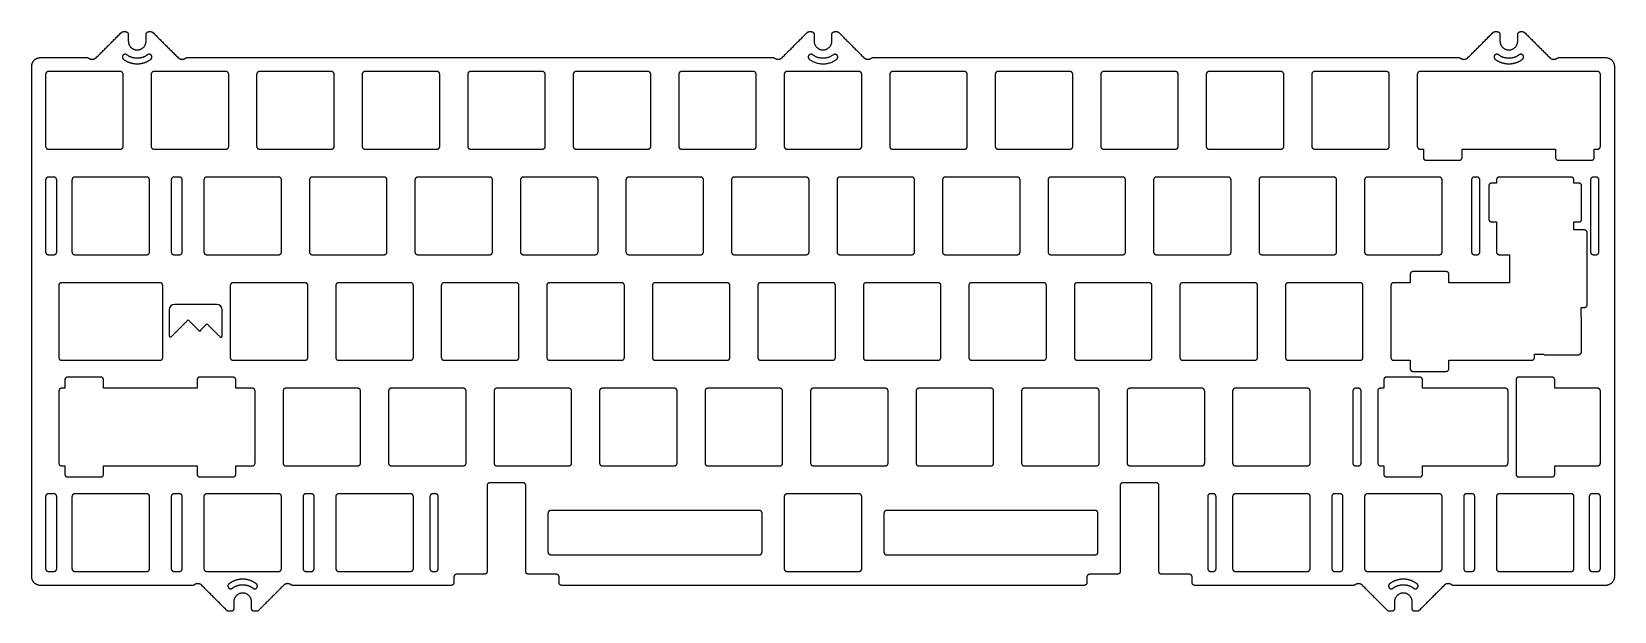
# Model space of a CAD drawing. Header units: millimetres. Extents: x 100 to 386, y 20 to 125.
import ezdxf

# ---------------------------------------------------------------- set-up
doc = ezdxf.new("R2010")
doc.units = ezdxf.units.MM
doc.header["$MEASUREMENT"] = 0
doc.layers.add('inside cut', color=18, linetype='Continuous', true_color=0x000000)

msp = doc.modelspace()

# ---------------------------------------------------------------- linework, layer by layer
at = {"layer": 'inside cut'}
for points, degree in [([(111.58, 119.83, 13.77), (113.85, 122.1, 13.77), (116.13, 124.38, 13.77)], 2), ([(116.48, 124.53, 13.77), (116.68, 124.53, 13.77), (116.88, 124.53, 13.77)], 2), ([(117.38, 124.03, 13.77), (117.38, 123.43, 13.77), (117.38, 122.83, 13.77)], 2), ([(120.58, 122.83, 13.77), (120.58, 123.43, 13.77), (120.58, 124.03, 13.77)], 2), ([(121.08, 124.53, 13.77), (121.27, 124.53, 13.77), (121.47, 124.53, 13.77)], 2), ([(121.82, 124.38, 13.77), (124.1, 122.1, 13.77), (126.38, 119.83, 13.77)], 2), ([(235.4, 119.83, 13.77), (237.68, 122.1, 13.77), (239.95, 124.38, 13.77)], 2), ([(240.31, 124.53, 13.77), (240.5, 124.53, 13.77), (240.7, 124.53, 13.77)], 2), ([(241.2, 124.03, 13.77), (241.2, 123.43, 13.77), (241.2, 122.83, 13.77)], 2), ([(244.4, 122.83, 13.77), (244.4, 123.43, 13.77), (244.4, 124.03, 13.77)], 2), ([(244.9, 124.53, 13.77), (245.1, 124.53, 13.77), (245.29, 124.53, 13.77)], 2), ([(245.65, 124.38, 13.77), (247.92, 122.1, 13.77), (250.2, 119.83, 13.77)], 2), ([(359.23, 119.83, 13.77), (361.5, 122.1, 13.77), (363.78, 124.38, 13.77)], 2), ([(364.13, 124.53, 13.77), (364.33, 124.53, 13.77), (364.53, 124.53, 13.77)], 2), ([(365.03, 124.03, 13.77), (365.03, 123.43, 13.77), (365.03, 122.83, 13.77)], 2), ([(368.23, 122.83, 13.77), (368.23, 123.43, 13.77), (368.23, 124.03, 13.77)], 2), ([(368.73, 124.53, 13.77), (368.92, 124.53, 13.77), (369.12, 124.53, 13.77)], 2), ([(369.47, 124.38, 13.77), (371.75, 122.1, 13.77), (374.03, 119.83, 13.77)], 2), ([(99.93, 26.2, 13.77), (99.93, 72.23, 13.77), (99.93, 118.25, 13.77)], 2), ([(101.53, 119.85, 13.77), (105.74, 119.85, 13.77), (109.95, 119.85, 13.77)], 2), ([(115.95, 117.33, 13.77), (109.45, 117.33, 13.77), (102.95, 117.33, 13.77)], 2), ([(135, 117.33, 13.77), (128.5, 117.33, 13.77), (122, 117.33, 13.77)], 2), ([(128.01, 119.85, 13.77), (180.89, 119.85, 13.77), (233.77, 119.85, 13.77)], 2), ([(154.05, 117.33, 13.77), (147.55, 117.33, 13.77), (141.05, 117.33, 13.77)], 2), ([(173.1, 117.33, 13.77), (166.6, 117.33, 13.77), (160.1, 117.33, 13.77)], 2), ([(192.15, 117.33, 13.77), (185.65, 117.33, 13.77), (179.15, 117.33, 13.77)], 2), ([(211.2, 117.33, 13.77), (204.7, 117.33, 13.77), (198.2, 117.33, 13.77)], 2), ([(230.25, 117.33, 13.77), (223.75, 117.33, 13.77), (217.25, 117.33, 13.77)], 2), ([(249.3, 117.33, 13.77), (242.8, 117.33, 13.77), (236.3, 117.33, 13.77)], 2), ([(251.83, 119.85, 13.77), (304.71, 119.85, 13.77), (357.6, 119.85, 13.77)], 2), ([(268.35, 117.33, 13.77), (261.85, 117.33, 13.77), (255.35, 117.33, 13.77)], 2), ([(287.4, 117.33, 13.77), (280.9, 117.33, 13.77), (274.4, 117.33, 13.77)], 2), ([(306.45, 117.33, 13.77), (299.95, 117.33, 13.77), (293.45, 117.33, 13.77)], 2), ([(325.5, 117.33, 13.77), (319, 117.33, 13.77), (312.5, 117.33, 13.77)], 2), ([(344.55, 117.33, 13.77), (338.05, 117.33, 13.77), (331.55, 117.33, 13.77)], 2), ([(382.65, 117.33, 13.77), (366.63, 117.33, 13.77), (350.6, 117.33, 13.77)], 2), ([(375.66, 119.85, 13.77), (379.87, 119.85, 13.77), (384.08, 119.85, 13.77)], 2), ([(385.68, 118.25, 13.77), (385.68, 72.23, 13.77), (385.68, 26.2, 13.77)], 2), ([(102.45, 116.83, 13.77), (102.45, 110.33, 13.77), (102.45, 103.83, 13.77)], 2), ([(116.45, 103.83, 13.77), (116.45, 110.33, 13.77), (116.45, 116.83, 13.77)], 2), ([(121.5, 116.83, 13.77), (121.5, 110.33, 13.77), (121.5, 103.83, 13.77)], 2), ([(135.5, 103.83, 13.77), (135.5, 110.33, 13.77), (135.5, 116.83, 13.77)], 2), ([(140.55, 116.83, 13.77), (140.55, 110.33, 13.77), (140.55, 103.83, 13.77)], 2), ([(154.55, 103.83, 13.77), (154.55, 110.33, 13.77), (154.55, 116.83, 13.77)], 2), ([(159.6, 116.83, 13.77), (159.6, 110.33, 13.77), (159.6, 103.83, 13.77)], 2), ([(173.6, 103.83, 13.77), (173.6, 110.33, 13.77), (173.6, 116.83, 13.77)], 2), ([(178.65, 116.83, 13.77), (178.65, 110.33, 13.77), (178.65, 103.83, 13.77)], 2), ([(192.65, 103.83, 13.77), (192.65, 110.33, 13.77), (192.65, 116.83, 13.77)], 2), ([(197.7, 116.83, 13.77), (197.7, 110.33, 13.77), (197.7, 103.83, 13.77)], 2), ([(211.7, 103.83, 13.77), (211.7, 110.33, 13.77), (211.7, 116.83, 13.77)], 2), ([(216.75, 116.83, 13.77), (216.75, 110.33, 13.77), (216.75, 103.83, 13.77)], 2), ([(230.75, 103.83, 13.77), (230.75, 110.33, 13.77), (230.75, 116.83, 13.77)], 2), ([(235.8, 116.83, 13.77), (235.8, 110.33, 13.77), (235.8, 103.83, 13.77)], 2), ([(249.8, 103.83, 13.77), (249.8, 110.33, 13.77), (249.8, 116.83, 13.77)], 2), ([(254.85, 116.83, 13.77), (254.85, 110.33, 13.77), (254.85, 103.83, 13.77)], 2), ([(268.85, 103.83, 13.77), (268.85, 110.33, 13.77), (268.85, 116.83, 13.77)], 2), ([(273.9, 116.83, 13.77), (273.9, 110.33, 13.77), (273.9, 103.83, 13.77)], 2), ([(287.9, 103.83, 13.77), (287.9, 110.33, 13.77), (287.9, 116.83, 13.77)], 2), ([(292.95, 116.83, 13.77), (292.95, 110.33, 13.77), (292.95, 103.83, 13.77)], 2), ([(306.95, 103.83, 13.77), (306.95, 110.33, 13.77), (306.95, 116.83, 13.77)], 2), ([(312, 116.83, 13.77), (312, 110.33, 13.77), (312, 103.83, 13.77)], 2), ([(326, 103.83, 13.77), (326, 110.33, 13.77), (326, 116.83, 13.77)], 2), ([(331.05, 116.83, 13.77), (331.05, 110.33, 13.77), (331.05, 103.83, 13.77)], 2), ([(345.05, 103.83, 13.77), (345.05, 110.33, 13.77), (345.05, 116.83, 13.77)], 2), ([(350.1, 116.83, 13.77), (350.1, 110.33, 13.77), (350.1, 103.83, 13.77)], 2), ([(383.15, 103.83, 13.77), (383.15, 110.33, 13.77), (383.15, 116.83, 13.77)], 2), ([(102.95, 103.33, 13.77), (109.45, 103.33, 13.77), (115.95, 103.33, 13.77)], 2), ([(122, 103.33, 13.77), (128.5, 103.33, 13.77), (135, 103.33, 13.77)], 2), ([(141.05, 103.33, 13.77), (147.55, 103.33, 13.77), (154.05, 103.33, 13.77)], 2), ([(160.1, 103.33, 13.77), (166.6, 103.33, 13.77), (173.1, 103.33, 13.77)], 2), ([(179.15, 103.33, 13.77), (185.65, 103.33, 13.77), (192.15, 103.33, 13.77)], 2), ([(198.2, 103.33, 13.77), (204.7, 103.33, 13.77), (211.2, 103.33, 13.77)], 2), ([(217.25, 103.33, 13.77), (223.75, 103.33, 13.77), (230.25, 103.33, 13.77)], 2), ([(236.3, 103.33, 13.77), (242.8, 103.33, 13.77), (249.3, 103.33, 13.77)], 2), ([(255.35, 103.33, 13.77), (261.85, 103.33, 13.77), (268.35, 103.33, 13.77)], 2), ([(274.4, 103.33, 13.77), (280.9, 103.33, 13.77), (287.4, 103.33, 13.77)], 2), ([(293.45, 103.33, 13.77), (299.95, 103.33, 13.77), (306.45, 103.33, 13.77)], 2), ([(312.5, 103.33, 13.77), (319, 103.33, 13.77), (325.5, 103.33, 13.77)], 2), ([(331.55, 103.33, 13.77), (338.05, 103.33, 13.77), (344.55, 103.33, 13.77)], 2), ([(350.6, 103.33, 13.77), (350.89, 103.33, 13.77), (351.19, 103.33, 13.77)], 2), ([(351.19, 103.33, 13.77), (351.19, 102.58, 13.77), (351.19, 101.83, 13.77)], 2), ([(358.19, 101.83, 13.77), (358.19, 102.58, 13.77), (358.19, 103.33, 13.77)], 2), ([(358.19, 103.33, 13.77), (366.63, 103.33, 13.77), (375.06, 103.33, 13.77)], 2), ([(375.06, 103.33, 13.77), (375.06, 102.58, 13.77), (375.06, 101.83, 13.77)], 2), ([(382.06, 101.83, 13.77), (382.06, 102.58, 13.77), (382.06, 103.33, 13.77)], 2), ([(382.06, 103.33, 13.77), (382.36, 103.33, 13.77), (382.65, 103.33, 13.77)], 2), ([(351.69, 101.33, 13.77), (354.69, 101.33, 13.77), (357.69, 101.33, 13.77)], 2), ([(375.56, 101.33, 13.77), (378.56, 101.33, 13.77), (381.56, 101.33, 13.77)], 2), ([(102.45, 97.78, 13.77), (102.45, 91.28, 13.77), (102.45, 84.78, 13.77)], 2), ([(103.95, 98.28, 13.77), (103.45, 98.28, 13.77), (102.95, 98.28, 13.77)], 2), ([(104.45, 84.78, 13.77), (104.45, 91.28, 13.77), (104.45, 97.78, 13.77)], 2), ([(107.21, 97.78, 13.77), (107.21, 91.28, 13.77), (107.21, 84.78, 13.77)], 2), ([(120.71, 98.28, 13.77), (114.21, 98.28, 13.77), (107.71, 98.28, 13.77)], 2), ([(121.21, 84.78, 13.77), (121.21, 91.28, 13.77), (121.21, 97.78, 13.77)], 2), ([(125.12, 97.78, 13.77), (125.12, 91.28, 13.77), (125.12, 84.78, 13.77)], 2), ([(126.62, 98.28, 13.77), (126.12, 98.28, 13.77), (125.62, 98.28, 13.77)], 2), ([(127.12, 84.78, 13.77), (127.12, 91.28, 13.77), (127.12, 97.78, 13.77)], 2), ([(131.03, 97.78, 13.77), (131.03, 91.28, 13.77), (131.03, 84.78, 13.77)], 2), ([(144.53, 98.28, 13.77), (138.03, 98.28, 13.77), (131.53, 98.28, 13.77)], 2), ([(145.03, 84.78, 13.77), (145.03, 91.28, 13.77), (145.03, 97.78, 13.77)], 2), ([(150.08, 97.78, 13.77), (150.08, 91.28, 13.77), (150.08, 84.78, 13.77)], 2), ([(163.58, 98.28, 13.77), (157.08, 98.28, 13.77), (150.58, 98.28, 13.77)], 2), ([(164.08, 84.78, 13.77), (164.08, 91.28, 13.77), (164.08, 97.78, 13.77)], 2), ([(169.13, 97.78, 13.77), (169.13, 91.28, 13.77), (169.13, 84.78, 13.77)], 2), ([(182.63, 98.28, 13.77), (176.13, 98.28, 13.77), (169.63, 98.28, 13.77)], 2), ([(183.13, 84.78, 13.77), (183.13, 91.28, 13.77), (183.13, 97.78, 13.77)], 2), ([(188.18, 97.78, 13.77), (188.18, 91.28, 13.77), (188.18, 84.78, 13.77)], 2), ([(201.68, 98.28, 13.77), (195.18, 98.28, 13.77), (188.68, 98.28, 13.77)], 2), ([(202.18, 84.78, 13.77), (202.18, 91.28, 13.77), (202.18, 97.78, 13.77)], 2), ([(207.23, 97.78, 13.77), (207.23, 91.28, 13.77), (207.23, 84.78, 13.77)], 2), ([(220.73, 98.28, 13.77), (214.23, 98.28, 13.77), (207.73, 98.28, 13.77)], 2), ([(221.23, 84.78, 13.77), (221.23, 91.28, 13.77), (221.23, 97.78, 13.77)], 2), ([(226.28, 97.78, 13.77), (226.28, 91.28, 13.77), (226.28, 84.78, 13.77)], 2), ([(239.78, 98.28, 13.77), (233.28, 98.28, 13.77), (226.78, 98.28, 13.77)], 2), ([(240.28, 84.78, 13.77), (240.28, 91.28, 13.77), (240.28, 97.78, 13.77)], 2), ([(245.33, 97.78, 13.77), (245.33, 91.28, 13.77), (245.33, 84.78, 13.77)], 2), ([(258.83, 98.28, 13.77), (252.33, 98.28, 13.77), (245.83, 98.28, 13.77)], 2), ([(259.33, 84.78, 13.77), (259.33, 91.28, 13.77), (259.33, 97.78, 13.77)], 2), ([(264.38, 97.78, 13.77), (264.38, 91.28, 13.77), (264.38, 84.78, 13.77)], 2), ([(277.88, 98.28, 13.77), (271.38, 98.28, 13.77), (264.88, 98.28, 13.77)], 2), ([(278.38, 84.78, 13.77), (278.38, 91.28, 13.77), (278.38, 97.78, 13.77)], 2), ([(283.43, 97.78, 13.77), (283.43, 91.28, 13.77), (283.43, 84.78, 13.77)], 2), ([(296.93, 98.28, 13.77), (290.43, 98.28, 13.77), (283.93, 98.28, 13.77)], 2), ([(297.43, 84.78, 13.77), (297.43, 91.28, 13.77), (297.43, 97.78, 13.77)], 2), ([(302.48, 97.78, 13.77), (302.48, 91.28, 13.77), (302.48, 84.78, 13.77)], 2), ([(315.98, 98.28, 13.77), (309.48, 98.28, 13.77), (302.98, 98.28, 13.77)], 2), ([(316.48, 84.78, 13.77), (316.48, 91.28, 13.77), (316.48, 97.78, 13.77)], 2), ([(321.53, 97.78, 13.77), (321.53, 91.28, 13.77), (321.53, 84.78, 13.77)], 2), ([(335.03, 98.28, 13.77), (328.53, 98.28, 13.77), (322.03, 98.28, 13.77)], 2), ([(335.53, 84.78, 13.77), (335.53, 91.28, 13.77), (335.53, 97.78, 13.77)], 2), ([(340.58, 97.78, 13.77), (340.58, 91.28, 13.77), (340.58, 84.78, 13.77)], 2), ([(354.08, 98.28, 13.77), (347.58, 98.28, 13.77), (341.08, 98.28, 13.77)], 2), ([(354.58, 84.78, 13.77), (354.58, 91.28, 13.77), (354.58, 97.78, 13.77)], 2), ([(359.89, 97.78, 13.77), (359.89, 91.28, 13.77), (359.89, 84.78, 13.77)], 2), ([(360.89, 98.28, 13.77), (360.64, 98.28, 13.77), (360.39, 98.28, 13.77)], 2), ([(361.39, 84.78, 13.77), (361.39, 91.28, 13.77), (361.39, 97.78, 13.77)], 2), ([(364.39, 97.19, 13.77), (363.95, 97.19, 13.77), (363.51, 97.19, 13.77)], 2), ([(364.39, 97.78, 13.77), (364.39, 97.48, 13.77), (364.39, 97.19, 13.77)], 2), ([(377.89, 98.28, 13.77), (371.39, 98.28, 13.77), (364.89, 98.28, 13.77)], 2), ([(378.39, 97.19, 13.77), (378.39, 97.48, 13.77), (378.39, 97.78, 13.77)], 2), ([(379.27, 97.19, 13.77), (378.83, 97.19, 13.77), (378.39, 97.19, 13.77)], 2), ([(381.39, 97.78, 13.77), (381.39, 91.28, 13.77), (381.39, 84.78, 13.77)], 2), ([(382.39, 98.28, 13.77), (382.14, 98.28, 13.77), (381.89, 98.28, 13.77)], 2), ([(382.89, 84.78, 13.77), (382.89, 91.28, 13.77), (382.89, 97.78, 13.77)], 2), ([(363.01, 96.69, 13.77), (363.01, 93.69, 13.77), (363.01, 90.69, 13.77)], 2), ([(379.77, 90.69, 13.77), (379.77, 93.69, 13.77), (379.77, 96.69, 13.77)], 2), ([(363.51, 90.19, 13.77), (363.95, 90.19, 13.77), (364.39, 90.19, 13.77)], 2), ([(364.39, 90.19, 13.77), (364.39, 87.49, 13.77), (364.39, 84.78, 13.77)], 2), ([(378.39, 88.75, 13.77), (378.39, 89.47, 13.77), (378.39, 90.19, 13.77)], 2), ([(378.39, 90.19, 13.77), (378.83, 90.19, 13.77), (379.27, 90.19, 13.77)], 2), ([(380.27, 88.75, 13.77), (379.33, 88.75, 13.77), (378.39, 88.75, 13.77)], 2), ([(380.77, 75.25, 13.77), (380.77, 81.75, 13.77), (380.77, 88.25, 13.77)], 2), ([(102.95, 84.28, 13.77), (103.45, 84.28, 13.77), (103.95, 84.28, 13.77)], 2), ([(107.71, 84.28, 13.77), (114.21, 84.28, 13.77), (120.71, 84.28, 13.77)], 2), ([(125.62, 84.28, 13.77), (126.12, 84.28, 13.77), (126.62, 84.28, 13.77)], 2), ([(131.53, 84.28, 13.77), (138.03, 84.28, 13.77), (144.53, 84.28, 13.77)], 2), ([(150.58, 84.28, 13.77), (157.08, 84.28, 13.77), (163.58, 84.28, 13.77)], 2), ([(169.63, 84.28, 13.77), (176.13, 84.28, 13.77), (182.63, 84.28, 13.77)], 2), ([(188.68, 84.28, 13.77), (195.18, 84.28, 13.77), (201.68, 84.28, 13.77)], 2), ([(207.73, 84.28, 13.77), (214.23, 84.28, 13.77), (220.73, 84.28, 13.77)], 2), ([(226.78, 84.28, 13.77), (233.28, 84.28, 13.77), (239.78, 84.28, 13.77)], 2), ([(245.83, 84.28, 13.77), (252.33, 84.28, 13.77), (258.83, 84.28, 13.77)], 2), ([(264.88, 84.28, 13.77), (271.38, 84.28, 13.77), (277.88, 84.28, 13.77)], 2), ([(283.93, 84.28, 13.77), (290.43, 84.28, 13.77), (296.93, 84.28, 13.77)], 2), ([(302.98, 84.28, 13.77), (309.48, 84.28, 13.77), (315.98, 84.28, 13.77)], 2), ([(322.03, 84.28, 13.77), (328.53, 84.28, 13.77), (335.03, 84.28, 13.77)], 2), ([(341.08, 84.28, 13.77), (347.58, 84.28, 13.77), (354.08, 84.28, 13.77)], 2), ([(360.39, 84.28, 13.77), (360.64, 84.28, 13.77), (360.89, 84.28, 13.77)], 2), ([(364.89, 84.28, 13.77), (365.83, 84.28, 13.77), (366.77, 84.28, 13.77)], 2), ([(366.77, 84.28, 13.77), (366.77, 81.75, 13.77), (366.77, 79.23, 13.77)], 2), ([(381.89, 84.28, 13.77), (382.14, 84.28, 13.77), (382.39, 84.28, 13.77)], 2), ([(348.81, 80.73, 13.77), (348.81, 79.98, 13.77), (348.81, 79.23, 13.77)], 2), ([(355.31, 81.23, 13.77), (352.31, 81.23, 13.77), (349.31, 81.23, 13.77)], 2), ([(355.81, 79.23, 13.77), (355.81, 79.98, 13.77), (355.81, 80.73, 13.77)], 2), ([(104.83, 78.73, 13.77), (104.83, 72.23, 13.77), (104.83, 65.73, 13.77)], 2), ([(123.09, 79.23, 13.77), (114.21, 79.23, 13.77), (105.33, 79.23, 13.77)], 2), ([(123.59, 65.73, 13.77), (123.59, 72.23, 13.77), (123.59, 78.73, 13.77)], 2), ([(135.79, 78.73, 13.77), (135.79, 72.23, 13.77), (135.79, 65.73, 13.77)], 2), ([(149.29, 79.23, 13.77), (142.79, 79.23, 13.77), (136.29, 79.23, 13.77)], 2), ([(149.79, 65.73, 13.77), (149.79, 72.23, 13.77), (149.79, 78.73, 13.77)], 2), ([(154.84, 78.73, 13.77), (154.84, 72.23, 13.77), (154.84, 65.73, 13.77)], 2), ([(168.34, 79.23, 13.77), (161.84, 79.23, 13.77), (155.34, 79.23, 13.77)], 2), ([(168.84, 65.73, 13.77), (168.84, 72.23, 13.77), (168.84, 78.73, 13.77)], 2), ([(173.89, 78.73, 13.77), (173.89, 72.23, 13.77), (173.89, 65.73, 13.77)], 2), ([(187.39, 79.23, 13.77), (180.89, 79.23, 13.77), (174.39, 79.23, 13.77)], 2), ([(187.89, 65.73, 13.77), (187.89, 72.23, 13.77), (187.89, 78.73, 13.77)], 2), ([(192.94, 78.73, 13.77), (192.94, 72.23, 13.77), (192.94, 65.73, 13.77)], 2), ([(206.44, 79.23, 13.77), (199.94, 79.23, 13.77), (193.44, 79.23, 13.77)], 2), ([(206.94, 65.73, 13.77), (206.94, 72.23, 13.77), (206.94, 78.73, 13.77)], 2), ([(211.99, 78.73, 13.77), (211.99, 72.23, 13.77), (211.99, 65.73, 13.77)], 2), ([(225.49, 79.23, 13.77), (218.99, 79.23, 13.77), (212.49, 79.23, 13.77)], 2), ([(225.99, 65.73, 13.77), (225.99, 72.23, 13.77), (225.99, 78.73, 13.77)], 2), ([(231.04, 78.73, 13.77), (231.04, 72.23, 13.77), (231.04, 65.73, 13.77)], 2), ([(244.54, 79.23, 13.77), (238.04, 79.23, 13.77), (231.54, 79.23, 13.77)], 2), ([(245.04, 65.73, 13.77), (245.04, 72.23, 13.77), (245.04, 78.73, 13.77)], 2), ([(250.09, 78.73, 13.77), (250.09, 72.23, 13.77), (250.09, 65.73, 13.77)], 2), ([(263.59, 79.23, 13.77), (257.09, 79.23, 13.77), (250.59, 79.23, 13.77)], 2), ([(264.09, 65.73, 13.77), (264.09, 72.23, 13.77), (264.09, 78.73, 13.77)], 2), ([(269.14, 78.73, 13.77), (269.14, 72.23, 13.77), (269.14, 65.73, 13.77)], 2), ([(282.64, 79.23, 13.77), (276.14, 79.23, 13.77), (269.64, 79.23, 13.77)], 2), ([(283.14, 65.73, 13.77), (283.14, 72.23, 13.77), (283.14, 78.73, 13.77)], 2), ([(288.19, 78.73, 13.77), (288.19, 72.23, 13.77), (288.19, 65.73, 13.77)], 2), ([(301.69, 79.23, 13.77), (295.19, 79.23, 13.77), (288.69, 79.23, 13.77)], 2), ([(302.19, 65.73, 13.77), (302.19, 72.23, 13.77), (302.19, 78.73, 13.77)], 2), ([(307.24, 78.73, 13.77), (307.24, 72.23, 13.77), (307.24, 65.73, 13.77)], 2), ([(320.74, 79.23, 13.77), (314.24, 79.23, 13.77), (307.74, 79.23, 13.77)], 2), ([(321.24, 65.73, 13.77), (321.24, 72.23, 13.77), (321.24, 78.73, 13.77)], 2), ([(326.29, 78.73, 13.77), (326.29, 72.23, 13.77), (326.29, 65.73, 13.77)], 2), ([(339.79, 79.23, 13.77), (333.29, 79.23, 13.77), (326.79, 79.23, 13.77)], 2), ([(340.29, 65.73, 13.77), (340.29, 72.23, 13.77), (340.29, 78.73, 13.77)], 2), ([(345.34, 78.73, 13.77), (345.34, 72.23, 13.77), (345.34, 65.73, 13.77)], 2), ([(348.81, 79.23, 13.77), (347.32, 79.23, 13.77), (345.84, 79.23, 13.77)], 2), ([(366.77, 79.23, 13.77), (361.29, 79.23, 13.77), (355.81, 79.23, 13.77)], 2), ([(125.75, 75.32, 13.77), (125.2, 75.32, 13.77), (124.75, 74.87, 13.77), (124.75, 74.31, 13.77)], 3), ([(124.75, 74.31, 13.77), (124.75, 72, 13.77), (124.75, 69.69, 13.77)], 2), ([(133.33, 75.32, 13.77), (129.54, 75.32, 13.77), (125.75, 75.32, 13.77)], 2), ([(134.34, 74.31, 13.77), (134.34, 74.87, 13.77), (133.89, 75.32, 13.77), (133.33, 75.32, 13.77)], 3), ([(134.34, 69.65, 13.77), (134.34, 71.98, 13.77), (134.34, 74.31, 13.77)], 2), ([(379.68, 73.1, 13.77), (379.68, 73.93, 13.77), (379.68, 74.75, 13.77)], 2), ([(379.68, 74.75, 13.77), (379.98, 74.75, 13.77), (380.27, 74.75, 13.77)], 2), ([(125.17, 69.51, 13.77), (126.67, 71.01, 13.77), (128.17, 72.51, 13.77)], 2), ([(128.17, 72.51, 13.77), (129.13, 71.56, 13.77), (130.08, 70.6, 13.77)], 2), ([(130.51, 70.76, 13.77), (131.04, 71.29, 13.77), (131.57, 71.82, 13.77)], 2), ([(131.57, 71.82, 13.77), (132.74, 70.65, 13.77), (133.91, 69.48, 13.77)], 2), ([(379.77, 66.82, 13.77), (379.77, 69.82, 13.77), (379.77, 72.82, 13.77)], 2), ([(371.24, 65.73, 13.77), (371.24, 66.02, 13.77), (371.24, 66.32, 13.77)], 2), ([(371.24, 66.32, 13.77), (372.07, 66.32, 13.77), (372.9, 66.32, 13.77)], 2), ([(373.18, 66.23, 13.77), (376.18, 66.23, 13.77), (379.18, 66.23, 13.77)], 2), ([(105.33, 65.23, 13.77), (114.21, 65.23, 13.77), (123.09, 65.23, 13.77)], 2), ([(136.29, 65.23, 13.77), (142.79, 65.23, 13.77), (149.29, 65.23, 13.77)], 2), ([(155.34, 65.23, 13.77), (161.84, 65.23, 13.77), (168.34, 65.23, 13.77)], 2), ([(174.39, 65.23, 13.77), (180.89, 65.23, 13.77), (187.39, 65.23, 13.77)], 2), ([(193.44, 65.23, 13.77), (199.94, 65.23, 13.77), (206.44, 65.23, 13.77)], 2), ([(212.49, 65.23, 13.77), (218.99, 65.23, 13.77), (225.49, 65.23, 13.77)], 2), ([(231.54, 65.23, 13.77), (238.04, 65.23, 13.77), (244.54, 65.23, 13.77)], 2), ([(250.59, 65.23, 13.77), (257.09, 65.23, 13.77), (263.59, 65.23, 13.77)], 2), ([(269.64, 65.23, 13.77), (276.14, 65.23, 13.77), (282.64, 65.23, 13.77)], 2), ([(288.69, 65.23, 13.77), (295.19, 65.23, 13.77), (301.69, 65.23, 13.77)], 2), ([(307.74, 65.23, 13.77), (314.24, 65.23, 13.77), (320.74, 65.23, 13.77)], 2), ([(326.79, 65.23, 13.77), (333.29, 65.23, 13.77), (339.79, 65.23, 13.77)], 2), ([(345.84, 65.23, 13.77), (347.32, 65.23, 13.77), (348.81, 65.23, 13.77)], 2), ([(348.81, 65.23, 13.77), (348.81, 64.48, 13.77), (348.81, 63.73, 13.77)], 2), ([(349.31, 63.23, 13.77), (352.31, 63.23, 13.77), (355.31, 63.23, 13.77)], 2), ([(355.81, 63.73, 13.77), (355.81, 64.48, 13.77), (355.81, 65.23, 13.77)], 2), ([(355.81, 65.23, 13.77), (363.28, 65.23, 13.77), (370.74, 65.23, 13.77)], 2), ([(105.92, 60.18, 13.77), (105.63, 60.18, 13.77), (105.33, 60.18, 13.77)], 2), ([(105.92, 61.68, 13.77), (105.92, 60.93, 13.77), (105.92, 60.18, 13.77)], 2), ([(112.42, 62.18, 13.77), (109.42, 62.18, 13.77), (106.42, 62.18, 13.77)], 2), ([(112.92, 60.18, 13.77), (112.92, 60.93, 13.77), (112.92, 61.68, 13.77)], 2), ([(129.79, 60.18, 13.77), (121.36, 60.18, 13.77), (112.92, 60.18, 13.77)], 2), ([(129.79, 61.68, 13.77), (129.79, 60.93, 13.77), (129.79, 60.18, 13.77)], 2), ([(136.29, 62.18, 13.77), (133.29, 62.18, 13.77), (130.29, 62.18, 13.77)], 2), ([(136.79, 60.18, 13.77), (136.79, 60.93, 13.77), (136.79, 61.68, 13.77)], 2), ([(139.76, 60.18, 13.77), (138.28, 60.18, 13.77), (136.79, 60.18, 13.77)], 2), ([(158.81, 60.18, 13.77), (152.31, 60.18, 13.77), (145.81, 60.18, 13.77)], 2), ([(177.86, 60.18, 13.77), (171.36, 60.18, 13.77), (164.86, 60.18, 13.77)], 2), ([(196.91, 60.18, 13.77), (190.41, 60.18, 13.77), (183.91, 60.18, 13.77)], 2), ([(215.96, 60.18, 13.77), (209.46, 60.18, 13.77), (202.96, 60.18, 13.77)], 2), ([(235.01, 60.18, 13.77), (228.51, 60.18, 13.77), (222.01, 60.18, 13.77)], 2), ([(254.06, 60.18, 13.77), (247.56, 60.18, 13.77), (241.06, 60.18, 13.77)], 2), ([(273.11, 60.18, 13.77), (266.61, 60.18, 13.77), (260.11, 60.18, 13.77)], 2), ([(292.16, 60.18, 13.77), (285.66, 60.18, 13.77), (279.16, 60.18, 13.77)], 2), ([(311.21, 60.18, 13.77), (304.71, 60.18, 13.77), (298.21, 60.18, 13.77)], 2), ([(330.26, 60.18, 13.77), (323.76, 60.18, 13.77), (317.26, 60.18, 13.77)], 2), ([(339.46, 60.18, 13.77), (339.21, 60.18, 13.77), (338.96, 60.18, 13.77)], 2), ([(344.04, 60.18, 13.77), (343.75, 60.18, 13.77), (343.46, 60.18, 13.77)], 2), ([(344.04, 61.68, 13.77), (344.04, 60.93, 13.77), (344.04, 60.18, 13.77)], 2), ([(350.54, 62.18, 13.77), (347.54, 62.18, 13.77), (344.54, 62.18, 13.77)], 2), ([(351.04, 60.18, 13.77), (351.04, 60.93, 13.77), (351.04, 61.68, 13.77)], 2), ([(365.98, 60.18, 13.77), (358.51, 60.18, 13.77), (351.04, 60.18, 13.77)], 2), ([(367.92, 61.68, 13.77), (367.92, 53.18, 13.77), (367.92, 44.68, 13.77)], 2), ([(374.42, 62.18, 13.77), (371.42, 62.18, 13.77), (368.42, 62.18, 13.77)], 2), ([(374.92, 60.18, 13.77), (374.92, 60.93, 13.77), (374.92, 61.68, 13.77)], 2), ([(382.65, 60.18, 13.77), (378.79, 60.18, 13.77), (374.92, 60.18, 13.77)], 2), ([(104.83, 59.68, 13.77), (104.83, 53.18, 13.77), (104.83, 46.68, 13.77)], 2), ([(140.26, 46.68, 13.77), (140.26, 53.18, 13.77), (140.26, 59.68, 13.77)], 2), ([(145.31, 59.68, 13.77), (145.31, 53.18, 13.77), (145.31, 46.68, 13.77)], 2), ([(159.31, 46.68, 13.77), (159.31, 53.18, 13.77), (159.31, 59.68, 13.77)], 2), ([(164.36, 59.68, 13.77), (164.36, 53.18, 13.77), (164.36, 46.68, 13.77)], 2), ([(178.36, 46.68, 13.77), (178.36, 53.18, 13.77), (178.36, 59.68, 13.77)], 2), ([(183.41, 59.68, 13.77), (183.41, 53.18, 13.77), (183.41, 46.68, 13.77)], 2), ([(197.41, 46.68, 13.77), (197.41, 53.18, 13.77), (197.41, 59.68, 13.77)], 2), ([(202.46, 59.68, 13.77), (202.46, 53.18, 13.77), (202.46, 46.68, 13.77)], 2), ([(216.46, 46.68, 13.77), (216.46, 53.18, 13.77), (216.46, 59.68, 13.77)], 2), ([(221.51, 59.68, 13.77), (221.51, 53.18, 13.77), (221.51, 46.68, 13.77)], 2), ([(235.51, 46.68, 13.77), (235.51, 53.18, 13.77), (235.51, 59.68, 13.77)], 2), ([(240.56, 59.68, 13.77), (240.56, 53.18, 13.77), (240.56, 46.68, 13.77)], 2), ([(254.56, 46.68, 13.77), (254.56, 53.18, 13.77), (254.56, 59.68, 13.77)], 2), ([(259.61, 59.68, 13.77), (259.61, 53.18, 13.77), (259.61, 46.68, 13.77)], 2), ([(273.61, 46.68, 13.77), (273.61, 53.18, 13.77), (273.61, 59.68, 13.77)], 2), ([(278.66, 59.68, 13.77), (278.66, 53.18, 13.77), (278.66, 46.68, 13.77)], 2), ([(292.66, 46.68, 13.77), (292.66, 53.18, 13.77), (292.66, 59.68, 13.77)], 2), ([(297.71, 59.68, 13.77), (297.71, 53.18, 13.77), (297.71, 46.68, 13.77)], 2), ([(311.71, 46.68, 13.77), (311.71, 53.18, 13.77), (311.71, 59.68, 13.77)], 2), ([(316.76, 59.68, 13.77), (316.76, 53.18, 13.77), (316.76, 46.68, 13.77)], 2), ([(330.76, 46.68, 13.77), (330.76, 53.18, 13.77), (330.76, 59.68, 13.77)], 2), ([(338.46, 59.68, 13.77), (338.46, 53.18, 13.77), (338.46, 46.68, 13.77)], 2), ([(339.96, 46.68, 13.77), (339.96, 53.18, 13.77), (339.96, 59.68, 13.77)], 2), ([(342.96, 59.68, 13.77), (342.96, 53.18, 13.77), (342.96, 46.68, 13.77)], 2), ([(366.48, 46.68, 13.77), (366.48, 53.18, 13.77), (366.48, 59.68, 13.77)], 2), ([(383.15, 46.68, 13.77), (383.15, 53.18, 13.77), (383.15, 59.68, 13.77)], 2), ([(105.33, 46.18, 13.77), (105.63, 46.18, 13.77), (105.92, 46.18, 13.77)], 2), ([(105.92, 46.18, 13.77), (105.92, 45.43, 13.77), (105.92, 44.68, 13.77)], 2), ([(112.92, 44.68, 13.77), (112.92, 45.43, 13.77), (112.92, 46.18, 13.77)], 2), ([(112.92, 46.18, 13.77), (121.36, 46.18, 13.77), (129.79, 46.18, 13.77)], 2), ([(129.79, 46.18, 13.77), (129.79, 45.43, 13.77), (129.79, 44.68, 13.77)], 2), ([(136.79, 44.68, 13.77), (136.79, 45.43, 13.77), (136.79, 46.18, 13.77)], 2), ([(136.79, 46.18, 13.77), (138.28, 46.18, 13.77), (139.76, 46.18, 13.77)], 2), ([(145.81, 46.18, 13.77), (152.31, 46.18, 13.77), (158.81, 46.18, 13.77)], 2), ([(164.86, 46.18, 13.77), (171.36, 46.18, 13.77), (177.86, 46.18, 13.77)], 2), ([(183.91, 46.18, 13.77), (190.41, 46.18, 13.77), (196.91, 46.18, 13.77)], 2), ([(202.96, 46.18, 13.77), (209.46, 46.18, 13.77), (215.96, 46.18, 13.77)], 2), ([(222.01, 46.18, 13.77), (228.51, 46.18, 13.77), (235.01, 46.18, 13.77)], 2), ([(241.06, 46.18, 13.77), (247.56, 46.18, 13.77), (254.06, 46.18, 13.77)], 2), ([(260.11, 46.18, 13.77), (266.61, 46.18, 13.77), (273.11, 46.18, 13.77)], 2), ([(279.16, 46.18, 13.77), (285.66, 46.18, 13.77), (292.16, 46.18, 13.77)], 2), ([(298.21, 46.18, 13.77), (304.71, 46.18, 13.77), (311.21, 46.18, 13.77)], 2), ([(317.26, 46.18, 13.77), (323.76, 46.18, 13.77), (330.26, 46.18, 13.77)], 2), ([(338.96, 46.18, 13.77), (339.21, 46.18, 13.77), (339.46, 46.18, 13.77)], 2), ([(343.46, 46.18, 13.77), (343.75, 46.18, 13.77), (344.04, 46.18, 13.77)], 2), ([(344.04, 46.18, 13.77), (344.04, 45.43, 13.77), (344.04, 44.68, 13.77)], 2), ([(351.04, 44.68, 13.77), (351.04, 45.43, 13.77), (351.04, 46.18, 13.77)], 2), ([(351.04, 46.18, 13.77), (358.51, 46.18, 13.77), (365.98, 46.18, 13.77)], 2), ([(374.92, 44.68, 13.77), (374.92, 45.43, 13.77), (374.92, 46.18, 13.77)], 2), ([(374.92, 46.18, 13.77), (378.79, 46.18, 13.77), (382.65, 46.18, 13.77)], 2), ([(106.42, 44.18, 13.77), (109.42, 44.18, 13.77), (112.42, 44.18, 13.77)], 2), ([(130.29, 44.18, 13.77), (133.29, 44.18, 13.77), (136.29, 44.18, 13.77)], 2), ([(188.65, 43.13, 13.77), (185.65, 43.13, 13.77), (182.65, 43.13, 13.77)], 2), ([(302.95, 43.13, 13.77), (299.95, 43.13, 13.77), (296.95, 43.13, 13.77)], 2), ([(344.54, 44.18, 13.77), (347.54, 44.18, 13.77), (350.54, 44.18, 13.77)], 2), ([(368.42, 44.18, 13.77), (371.42, 44.18, 13.77), (374.42, 44.18, 13.77)], 2), ([(102.45, 40.63, 13.77), (102.45, 34.13, 13.77), (102.45, 27.63, 13.77)], 2), ([(103.95, 41.13, 13.77), (103.45, 41.13, 13.77), (102.95, 41.13, 13.77)], 2), ([(104.45, 27.63, 13.77), (104.45, 34.13, 13.77), (104.45, 40.63, 13.77)], 2), ([(107.21, 40.63, 13.77), (107.21, 34.13, 13.77), (107.21, 27.63, 13.77)], 2), ([(120.71, 41.13, 13.77), (114.21, 41.13, 13.77), (107.71, 41.13, 13.77)], 2), ([(121.21, 27.63, 13.77), (121.21, 34.13, 13.77), (121.21, 40.63, 13.77)], 2), ([(125.12, 40.63, 13.77), (125.12, 34.13, 13.77), (125.12, 27.63, 13.77)], 2), ([(126.62, 41.13, 13.77), (126.12, 41.13, 13.77), (125.62, 41.13, 13.77)], 2), ([(127.12, 27.63, 13.77), (127.12, 34.13, 13.77), (127.12, 40.63, 13.77)], 2), ([(131.03, 40.63, 13.77), (131.03, 34.13, 13.77), (131.03, 27.63, 13.77)], 2), ([(144.53, 41.13, 13.77), (138.03, 41.13, 13.77), (131.53, 41.13, 13.77)], 2), ([(145.03, 27.63, 13.77), (145.03, 34.13, 13.77), (145.03, 40.63, 13.77)], 2), ([(148.93, 40.63, 13.77), (148.93, 34.13, 13.77), (148.93, 27.63, 13.77)], 2), ([(150.43, 41.13, 13.77), (149.93, 41.13, 13.77), (149.43, 41.13, 13.77)], 2), ([(150.93, 27.63, 13.77), (150.93, 34.13, 13.77), (150.93, 40.63, 13.77)], 2), ([(154.84, 40.63, 13.77), (154.84, 34.13, 13.77), (154.84, 27.63, 13.77)], 2), ([(168.34, 41.13, 13.77), (161.84, 41.13, 13.77), (155.34, 41.13, 13.77)], 2), ([(168.84, 27.63, 13.77), (168.84, 34.13, 13.77), (168.84, 40.63, 13.77)], 2), ([(171.84, 40.63, 13.77), (171.84, 34.13, 13.77), (171.84, 27.63, 13.77)], 2), ([(172.84, 41.13, 13.77), (172.59, 41.13, 13.77), (172.34, 41.13, 13.77)], 2), ([(173.34, 27.63, 13.77), (173.34, 34.13, 13.77), (173.34, 40.63, 13.77)], 2), ([(182.15, 42.63, 13.77), (182.15, 34.87, 13.77), (182.15, 27.11, 13.77)], 2), ([(189.15, 27.11, 13.77), (189.15, 34.87, 13.77), (189.15, 42.63, 13.77)], 2), ([(235.8, 40.63, 13.77), (235.8, 34.13, 13.77), (235.8, 27.63, 13.77)], 2), ([(249.3, 41.13, 13.77), (242.8, 41.13, 13.77), (236.3, 41.13, 13.77)], 2), ([(249.8, 27.63, 13.77), (249.8, 34.13, 13.77), (249.8, 40.63, 13.77)], 2), ([(296.45, 42.63, 13.77), (296.45, 34.87, 13.77), (296.45, 27.11, 13.77)], 2), ([(303.45, 27.11, 13.77), (303.45, 34.87, 13.77), (303.45, 42.63, 13.77)], 2), ([(312.26, 40.63, 13.77), (312.26, 34.13, 13.77), (312.26, 27.63, 13.77)], 2), ([(313.26, 41.13, 13.77), (313.01, 41.13, 13.77), (312.76, 41.13, 13.77)], 2), ([(313.76, 27.63, 13.77), (313.76, 34.13, 13.77), (313.76, 40.63, 13.77)], 2), ([(316.76, 40.63, 13.77), (316.76, 34.13, 13.77), (316.76, 27.63, 13.77)], 2), ([(330.26, 41.13, 13.77), (323.76, 41.13, 13.77), (317.26, 41.13, 13.77)], 2), ([(330.76, 27.63, 13.77), (330.76, 34.13, 13.77), (330.76, 40.63, 13.77)], 2), ([(334.67, 40.63, 13.77), (334.67, 34.13, 13.77), (334.67, 27.63, 13.77)], 2), ([(336.17, 41.13, 13.77), (335.67, 41.13, 13.77), (335.17, 41.13, 13.77)], 2), ([(336.67, 27.63, 13.77), (336.67, 34.13, 13.77), (336.67, 40.63, 13.77)], 2), ([(340.58, 40.63, 13.77), (340.58, 34.13, 13.77), (340.58, 27.63, 13.77)], 2), ([(354.08, 41.13, 13.77), (347.58, 41.13, 13.77), (341.08, 41.13, 13.77)], 2), ([(354.58, 27.63, 13.77), (354.58, 34.13, 13.77), (354.58, 40.63, 13.77)], 2), ([(358.48, 40.63, 13.77), (358.48, 34.13, 13.77), (358.48, 27.63, 13.77)], 2), ([(359.98, 41.13, 13.77), (359.48, 41.13, 13.77), (358.98, 41.13, 13.77)], 2), ([(360.48, 27.63, 13.77), (360.48, 34.13, 13.77), (360.48, 40.63, 13.77)], 2), ([(364.39, 40.63, 13.77), (364.39, 34.13, 13.77), (364.39, 27.63, 13.77)], 2), ([(377.89, 41.13, 13.77), (371.39, 41.13, 13.77), (364.89, 41.13, 13.77)], 2), ([(378.39, 27.63, 13.77), (378.39, 34.13, 13.77), (378.39, 40.63, 13.77)], 2), ([(381.15, 40.63, 13.77), (381.15, 34.13, 13.77), (381.15, 27.63, 13.77)], 2), ([(382.65, 41.13, 13.77), (382.15, 41.13, 13.77), (381.65, 41.13, 13.77)], 2), ([(383.15, 27.63, 13.77), (383.15, 34.13, 13.77), (383.15, 40.63, 13.77)], 2), ([(193.15, 37.63, 13.77), (193.15, 34.13, 13.77), (193.15, 30.63, 13.77)], 2), ([(231.3, 38.13, 13.77), (212.48, 38.13, 13.77), (193.65, 38.13, 13.77)], 2), ([(231.8, 30.63, 13.77), (231.8, 34.13, 13.77), (231.8, 37.63, 13.77)], 2), ([(253.8, 37.63, 13.77), (253.8, 34.13, 13.77), (253.8, 30.63, 13.77)], 2), ([(291.95, 38.13, 13.77), (273.13, 38.13, 13.77), (254.3, 38.13, 13.77)], 2), ([(292.45, 30.63, 13.77), (292.45, 34.13, 13.77), (292.45, 37.63, 13.77)], 2), ([(193.65, 30.13, 13.77), (212.48, 30.13, 13.77), (231.3, 30.13, 13.77)], 2), ([(254.3, 30.13, 13.77), (273.13, 30.13, 13.77), (291.95, 30.13, 13.77)], 2), ([(102.95, 27.13, 13.77), (103.45, 27.13, 13.77), (103.95, 27.13, 13.77)], 2), ([(107.71, 27.13, 13.77), (114.21, 27.13, 13.77), (120.71, 27.13, 13.77)], 2), ([(125.62, 27.13, 13.77), (126.12, 27.13, 13.77), (126.62, 27.13, 13.77)], 2), ([(131.53, 27.13, 13.77), (138.03, 27.13, 13.77), (144.53, 27.13, 13.77)], 2), ([(149.43, 27.13, 13.77), (149.93, 27.13, 13.77), (150.43, 27.13, 13.77)], 2), ([(155.34, 27.13, 13.77), (161.84, 27.13, 13.77), (168.34, 27.13, 13.77)], 2), ([(172.34, 27.13, 13.77), (172.59, 27.13, 13.77), (172.84, 27.13, 13.77)], 2), ([(176.15, 26.11, 13.77), (176.15, 25.61, 13.77), (176.15, 25.11, 13.77)], 2), ([(181.65, 26.61, 13.77), (179.15, 26.61, 13.77), (176.65, 26.61, 13.77)], 2), ([(194.65, 26.61, 13.77), (192.15, 26.61, 13.77), (189.65, 26.61, 13.77)], 2), ([(195.15, 25.11, 13.77), (195.15, 25.61, 13.77), (195.15, 26.11, 13.77)], 2), ([(236.3, 27.13, 13.77), (242.8, 27.13, 13.77), (249.3, 27.13, 13.77)], 2), ([(290.45, 26.11, 13.77), (290.45, 25.61, 13.77), (290.45, 25.11, 13.77)], 2), ([(295.95, 26.61, 13.77), (293.45, 26.61, 13.77), (290.95, 26.61, 13.77)], 2), ([(308.95, 26.61, 13.77), (306.45, 26.61, 13.77), (303.95, 26.61, 13.77)], 2), ([(309.45, 25.11, 13.77), (309.45, 25.61, 13.77), (309.45, 26.11, 13.77)], 2), ([(312.76, 27.13, 13.77), (313.01, 27.13, 13.77), (313.26, 27.13, 13.77)], 2), ([(317.26, 27.13, 13.77), (323.76, 27.13, 13.77), (330.26, 27.13, 13.77)], 2), ([(335.17, 27.13, 13.77), (335.67, 27.13, 13.77), (336.17, 27.13, 13.77)], 2), ([(341.08, 27.13, 13.77), (347.58, 27.13, 13.77), (354.08, 27.13, 13.77)], 2), ([(358.98, 27.13, 13.77), (359.48, 27.13, 13.77), (359.98, 27.13, 13.77)], 2), ([(364.89, 27.13, 13.77), (371.39, 27.13, 13.77), (377.89, 27.13, 13.77)], 2), ([(381.65, 27.13, 13.77), (382.15, 27.13, 13.77), (382.65, 27.13, 13.77)], 2), ([(129, 24.6, 13.77), (115.26, 24.6, 13.77), (101.53, 24.6, 13.77)], 2), ([(135.18, 20.07, 13.77), (132.9, 22.35, 13.77), (130.63, 24.63, 13.77)], 2), ([(145.43, 24.63, 13.77), (143.15, 22.35, 13.77), (140.87, 20.07, 13.77)], 2), ([(175.65, 24.61, 13.77), (161.32, 24.61, 13.77), (147, 24.61, 13.77)], 2), ([(289.95, 24.61, 13.77), (242.8, 24.61, 13.77), (195.65, 24.61, 13.77)], 2), ([(338.6, 24.61, 13.77), (324.28, 24.61, 13.77), (309.95, 24.61, 13.77)], 2), ([(344.73, 20.07, 13.77), (342.45, 22.35, 13.77), (340.18, 24.63, 13.77)], 2), ([(354.98, 24.63, 13.77), (352.7, 22.35, 13.77), (350.42, 20.07, 13.77)], 2), ([(384.08, 24.6, 13.77), (370.34, 24.6, 13.77), (356.61, 24.6, 13.77)], 2), ([(136.43, 21.63, 13.77), (136.43, 21.03, 13.77), (136.43, 20.43, 13.77)], 2), ([(139.63, 20.43, 13.77), (139.63, 21.03, 13.77), (139.63, 21.63, 13.77)], 2), ([(345.98, 21.63, 13.77), (345.98, 21.03, 13.77), (345.98, 20.43, 13.77)], 2), ([(349.18, 20.43, 13.77), (349.18, 21.03, 13.77), (349.18, 21.63, 13.77)], 2), ([(135.93, 19.93, 13.77), (135.73, 19.93, 13.77), (135.53, 19.93, 13.77)], 2), ([(140.52, 19.93, 13.77), (140.32, 19.93, 13.77), (140.13, 19.93, 13.77)], 2), ([(345.48, 19.93, 13.77), (345.28, 19.93, 13.77), (345.08, 19.93, 13.77)], 2), ([(350.07, 19.93, 13.77), (349.87, 19.93, 13.77), (349.68, 19.93, 13.77)], 2)]:
    msp.add_open_spline(points, degree=degree, dxfattribs=at)
for points, weights in [([(116.13, 124.38, 13.77), (116.28, 124.53, 13.77), (116.48, 124.53, 13.77)], [0.853553390593, 0.853553425509, 0.999999930169]), ([(121.47, 124.53, 13.77), (121.68, 124.53, 13.77), (121.82, 124.38, 13.77)], [0.853553390593, 0.853553425509, 0.999999930169]), ([(239.95, 124.38, 13.77), (240.1, 124.53, 13.77), (240.31, 124.53, 13.77)], [0.853553390593, 0.853553425509, 1]), ([(240.7, 124.53, 13.77), (241.2, 124.53, 13.77), (241.2, 124.03, 13.77)], [0.999999720675, 0.707106920849, 1]), ([(244.4, 124.03, 13.77), (244.4, 124.53, 13.77), (244.9, 124.53, 13.77)], [1, 0.707106781187, 1]), ([(245.29, 124.53, 13.77), (245.5, 124.53, 13.77), (245.65, 124.38, 13.77)], [0.853553390593, 0.853553425509, 1]), ([(363.78, 124.38, 13.77), (363.93, 124.53, 13.77), (364.13, 124.53, 13.77)], [0.853553390593, 0.853553425509, 0.999999860338]), ([(369.12, 124.53, 13.77), (369.33, 124.53, 13.77), (369.47, 124.38, 13.77)], [0.853553390593, 0.853553425509, 1]), ([(244.67, 120.35, 13.77), (242.8, 118.95, 13.77), (240.93, 120.35, 13.77)], [0.910776920262, 0.762010037998, 0.999999886518]), ([(99.93, 118.25, 13.77), (99.93, 119.85, 13.77), (101.53, 119.85, 13.77)], [0.999999720675, 0.707106920849, 1]), ([(102.95, 117.33, 13.77), (102.45, 117.33, 13.77), (102.45, 116.83, 13.77)], [0.999999720675, 0.707106920849, 1]), ([(109.95, 119.85, 13.77), (110.12, 119.85, 13.77), (110.25, 119.75, 13.77)], [0.999999940488, 0.875195056538, 0.856751565663]), ([(110.25, 119.75, 13.77), (110.95, 119.2, 13.77), (111.58, 119.83, 13.77)], [0.954719696375, 0.731834659366, 0.999999872129]), ([(116.45, 116.83, 13.77), (116.45, 117.33, 13.77), (115.95, 117.33, 13.77)], [1, 0.707106781187, 1]), ([(122, 117.33, 13.77), (121.5, 117.33, 13.77), (121.5, 116.83, 13.77)], [0.999999860338, 0.707106851018, 1]), ([(126.38, 119.83, 13.77), (127, 119.2, 13.77), (127.7, 119.75, 13.77)], [1, 0.731834734097, 0.954719483816]), ([(127.7, 119.75, 13.77), (127.83, 119.85, 13.77), (128.01, 119.85, 13.77)], [0.856751583252, 0.875195120447, 1]), ([(135.5, 116.83, 13.77), (135.5, 117.33, 13.77), (135, 117.33, 13.77)], [1, 0.707106920849, 0.999999720675]), ([(141.05, 117.33, 13.77), (140.55, 117.33, 13.77), (140.55, 116.83, 13.77)], [1, 0.707106851018, 0.999999860338]), ([(154.55, 116.83, 13.77), (154.55, 117.33, 13.77), (154.05, 117.33, 13.77)], [1, 0.707106851018, 0.999999860338]), ([(160.1, 117.33, 13.77), (159.6, 117.33, 13.77), (159.6, 116.83, 13.77)], [0.999999860338, 0.707106920151, 0.999999861734]), ([(173.6, 116.83, 13.77), (173.6, 117.33, 13.77), (173.1, 117.33, 13.77)], [1, 0.707106851018, 0.999999860338]), ([(179.15, 117.33, 13.77), (178.65, 117.33, 13.77), (178.65, 116.83, 13.77)], [0.999999720675, 0.707106920849, 1]), ([(192.65, 116.83, 13.77), (192.65, 117.33, 13.77), (192.15, 117.33, 13.77)], [0.999999860338, 0.707106920151, 0.999999861734]), ([(198.2, 117.33, 13.77), (197.7, 117.33, 13.77), (197.7, 116.83, 13.77)], [1, 0.707106851018, 0.999999860338]), ([(211.7, 116.83, 13.77), (211.7, 117.33, 13.77), (211.2, 117.33, 13.77)], [1, 0.707106850319, 0.999999861734]), ([(217.25, 117.33, 13.77), (216.75, 117.33, 13.77), (216.75, 116.83, 13.77)], [0.999999860338, 0.707106920849, 0.999999860338]), ([(230.75, 116.83, 13.77), (230.75, 117.33, 13.77), (230.25, 117.33, 13.77)], [1, 0.707106851018, 0.999999860338]), ([(233.77, 119.85, 13.77), (233.94, 119.85, 13.77), (234.08, 119.75, 13.77)], [0.856751583252, 0.875195120447, 1]), ([(234.08, 119.75, 13.77), (234.78, 119.2, 13.77), (235.4, 119.83, 13.77)], [1, 0.731834670161, 0.954719590095]), ([(236.3, 117.33, 13.77), (235.8, 117.33, 13.77), (235.8, 116.83, 13.77)], [0.999999860338, 0.707106851018, 1]), ([(240.33, 119.55, 13.77), (242.8, 117.69, 13.77), (245.27, 119.55, 13.77)], [0.999999886518, 0.762010037998, 0.910776920262]), ([(249.8, 116.83, 13.77), (249.8, 117.33, 13.77), (249.3, 117.33, 13.77)], [1, 0.707106851018, 0.999999860338]), ([(250.2, 119.83, 13.77), (250.83, 119.2, 13.77), (251.52, 119.75, 13.77)], [0.999999872129, 0.731834723301, 0.954719590095]), ([(251.52, 119.75, 13.77), (251.66, 119.85, 13.77), (251.83, 119.85, 13.77)], [0.856751574457, 0.875195086294, 0.999999940488]), ([(255.35, 117.33, 13.77), (254.85, 117.33, 13.77), (254.85, 116.83, 13.77)], [0.999999860338, 0.707106851018, 1]), ([(268.85, 116.83, 13.77), (268.85, 117.33, 13.77), (268.35, 117.33, 13.77)], [1, 0.707106781187, 1]), ([(274.4, 117.33, 13.77), (273.9, 117.33, 13.77), (273.9, 116.83, 13.77)], [0.999999860338, 0.707106851018, 1]), ([(287.9, 116.83, 13.77), (287.9, 117.33, 13.77), (287.4, 117.33, 13.77)], [1, 0.707106850319, 0.999999861734]), ([(293.45, 117.33, 13.77), (292.95, 117.33, 13.77), (292.95, 116.83, 13.77)], [1, 0.707106851018, 0.999999860338]), ([(306.95, 116.83, 13.77), (306.95, 117.33, 13.77), (306.45, 117.33, 13.77)], [1, 0.707106920849, 0.999999720675]), ([(312.5, 117.33, 13.77), (312, 117.33, 13.77), (312, 116.83, 13.77)], [1, 0.707106781187, 1]), ([(326, 116.83, 13.77), (326, 117.33, 13.77), (325.5, 117.33, 13.77)], [0.999999860338, 0.707106920849, 0.999999860338]), ([(331.55, 117.33, 13.77), (331.05, 117.33, 13.77), (331.05, 116.83, 13.77)], [1, 0.707106781187, 1]), ([(345.05, 116.83, 13.77), (345.05, 117.33, 13.77), (344.55, 117.33, 13.77)], [0.999999860338, 0.707106920151, 0.999999861734]), ([(350.6, 117.33, 13.77), (350.1, 117.33, 13.77), (350.1, 116.83, 13.77)], [1, 0.707106781187, 1]), ([(357.6, 119.85, 13.77), (357.77, 119.85, 13.77), (357.9, 119.75, 13.77)], [0.999999880977, 0.875195081896, 0.856751574457]), ([(357.9, 119.75, 13.77), (358.6, 119.2, 13.77), (359.23, 119.83, 13.77)], [0.954719590095, 0.73183472277, 0.999999873408]), ([(374.03, 119.83, 13.77), (374.65, 119.2, 13.77), (375.35, 119.75, 13.77)], [0.999999872129, 0.731834723301, 0.954719590095]), ([(375.35, 119.75, 13.77), (375.48, 119.85, 13.77), (375.66, 119.85, 13.77)], [0.856751574457, 0.875195090691, 1]), ([(383.15, 116.83, 13.77), (383.15, 117.33, 13.77), (382.65, 117.33, 13.77)], [1, 0.707106851018, 0.999999860338]), ([(384.08, 119.85, 13.77), (385.68, 119.85, 13.77), (385.68, 118.25, 13.77)], [1, 0.707106781187, 1]), ([(102.45, 103.83, 13.77), (102.45, 103.33, 13.77), (102.95, 103.33, 13.77)], [1, 0.707106851018, 0.999999860338]), ([(115.95, 103.33, 13.77), (116.45, 103.33, 13.77), (116.45, 103.83, 13.77)], [1, 0.707106781187, 1]), ([(121.5, 103.83, 13.77), (121.5, 103.33, 13.77), (122, 103.33, 13.77)], [0.999999720675, 0.70710699068, 0.999999860338]), ([(135, 103.33, 13.77), (135.5, 103.33, 13.77), (135.5, 103.83, 13.77)], [0.999999861734, 0.707106850319, 1]), ([(140.55, 103.83, 13.77), (140.55, 103.33, 13.77), (141.05, 103.33, 13.77)], [0.999999860338, 0.707106989982, 0.999999722072]), ([(154.05, 103.33, 13.77), (154.55, 103.33, 13.77), (154.55, 103.83, 13.77)], [0.999999860338, 0.707106851018, 1]), ([(159.6, 103.83, 13.77), (159.6, 103.33, 13.77), (160.1, 103.33, 13.77)], [0.999999720675, 0.707107059813, 0.999999722072]), ([(173.1, 103.33, 13.77), (173.6, 103.33, 13.77), (173.6, 103.83, 13.77)], [1, 0.707106781187, 1]), ([(178.65, 103.83, 13.77), (178.65, 103.33, 13.77), (179.15, 103.33, 13.77)], [0.999999722072, 0.707106989283, 0.999999861734]), ([(192.15, 103.33, 13.77), (192.65, 103.33, 13.77), (192.65, 103.83, 13.77)], [0.999999861734, 0.707106920151, 0.999999860338]), ([(197.7, 103.83, 13.77), (197.7, 103.33, 13.77), (198.2, 103.33, 13.77)], [0.999999860338, 0.707106851018, 1]), ([(211.2, 103.33, 13.77), (211.7, 103.33, 13.77), (211.7, 103.83, 13.77)], [0.999999861734, 0.707106850319, 1]), ([(216.75, 103.83, 13.77), (216.75, 103.33, 13.77), (217.25, 103.33, 13.77)], [1, 0.707106781187, 1]), ([(230.25, 103.33, 13.77), (230.75, 103.33, 13.77), (230.75, 103.83, 13.77)], [0.999999860338, 0.707106851018, 1]), ([(235.8, 103.83, 13.77), (235.8, 103.33, 13.77), (236.3, 103.33, 13.77)], [1, 0.707106781187, 1]), ([(249.3, 103.33, 13.77), (249.8, 103.33, 13.77), (249.8, 103.83, 13.77)], [0.999999720675, 0.707106920849, 1]), ([(254.85, 103.83, 13.77), (254.85, 103.33, 13.77), (255.35, 103.33, 13.77)], [1, 0.707106781187, 1]), ([(268.35, 103.33, 13.77), (268.85, 103.33, 13.77), (268.85, 103.83, 13.77)], [1, 0.707106781187, 1]), ([(273.9, 103.83, 13.77), (273.9, 103.33, 13.77), (274.4, 103.33, 13.77)], [1, 0.707106920849, 0.999999720675]), ([(287.4, 103.33, 13.77), (287.9, 103.33, 13.77), (287.9, 103.83, 13.77)], [0.999999860338, 0.707106851018, 1]), ([(292.95, 103.83, 13.77), (292.95, 103.33, 13.77), (293.45, 103.33, 13.77)], [0.999999860338, 0.707106851018, 1]), ([(306.45, 103.33, 13.77), (306.95, 103.33, 13.77), (306.95, 103.83, 13.77)], [0.999999720675, 0.707106920849, 1]), ([(312, 103.83, 13.77), (312, 103.33, 13.77), (312.5, 103.33, 13.77)], [1, 0.707106781187, 1]), ([(325.5, 103.33, 13.77), (326, 103.33, 13.77), (326, 103.83, 13.77)], [0.999999860338, 0.70710699068, 0.999999720675]), ([(331.05, 103.83, 13.77), (331.05, 103.33, 13.77), (331.55, 103.33, 13.77)], [1, 0.707106781187, 1]), ([(344.55, 103.33, 13.77), (345.05, 103.33, 13.77), (345.05, 103.83, 13.77)], [0.999999860338, 0.707106920849, 0.999999860338]), ([(350.1, 103.83, 13.77), (350.1, 103.33, 13.77), (350.6, 103.33, 13.77)], [1, 0.707106781187, 1]), ([(382.65, 103.33, 13.77), (383.15, 103.33, 13.77), (383.15, 103.83, 13.77)], [0.999999860338, 0.707106851018, 1]), ([(351.19, 101.83, 13.77), (351.19, 101.33, 13.77), (351.69, 101.33, 13.77)], [1, 0.707106781187, 1]), ([(357.69, 101.33, 13.77), (358.19, 101.33, 13.77), (358.19, 101.83, 13.77)], [0.999999720675, 0.70710699068, 0.999999860338]), ([(375.06, 101.83, 13.77), (375.06, 101.33, 13.77), (375.56, 101.33, 13.77)], [1, 0.707106851018, 0.999999860338]), ([(381.56, 101.33, 13.77), (382.06, 101.33, 13.77), (382.06, 101.83, 13.77)], [0.999999860338, 0.707106851018, 1]), ([(102.95, 98.28, 13.77), (102.45, 98.28, 13.77), (102.45, 97.78, 13.77)], [0.999999860338, 0.707106851018, 1]), ([(104.45, 97.78, 13.77), (104.45, 98.28, 13.77), (103.95, 98.28, 13.77)], [1, 0.707106851018, 0.999999860338]), ([(107.71, 98.28, 13.77), (107.21, 98.28, 13.77), (107.21, 97.78, 13.77)], [0.999999860338, 0.707106920849, 0.999999860338]), ([(121.21, 97.78, 13.77), (121.21, 98.28, 13.77), (120.71, 98.28, 13.77)], [1, 0.707106781187, 1]), ([(125.62, 98.28, 13.77), (125.12, 98.28, 13.77), (125.12, 97.78, 13.77)], [0.999999860338, 0.707106920849, 0.999999860338]), ([(127.12, 97.78, 13.77), (127.12, 98.28, 13.77), (126.62, 98.28, 13.77)], [1, 0.707106781187, 1]), ([(131.53, 98.28, 13.77), (131.03, 98.28, 13.77), (131.03, 97.78, 13.77)], [0.999999860338, 0.707106851018, 1]), ([(145.03, 97.78, 13.77), (145.03, 98.28, 13.77), (144.53, 98.28, 13.77)], [0.999999860338, 0.707106851018, 1]), ([(150.58, 98.28, 13.77), (150.08, 98.28, 13.77), (150.08, 97.78, 13.77)], [1, 0.707106781187, 1]), ([(164.08, 97.78, 13.77), (164.08, 98.28, 13.77), (163.58, 98.28, 13.77)], [1, 0.707106781187, 1]), ([(169.63, 98.28, 13.77), (169.13, 98.28, 13.77), (169.13, 97.78, 13.77)], [0.999999861734, 0.707106850319, 1]), ([(183.13, 97.78, 13.77), (183.13, 98.28, 13.77), (182.63, 98.28, 13.77)], [1, 0.707106920849, 0.999999720675]), ([(188.68, 98.28, 13.77), (188.18, 98.28, 13.77), (188.18, 97.78, 13.77)], [0.999999861734, 0.707106850319, 1]), ([(202.18, 97.78, 13.77), (202.18, 98.28, 13.77), (201.68, 98.28, 13.77)], [1, 0.707106781187, 1]), ([(207.73, 98.28, 13.77), (207.23, 98.28, 13.77), (207.23, 97.78, 13.77)], [0.999999860338, 0.707106851018, 1]), ([(221.23, 97.78, 13.77), (221.23, 98.28, 13.77), (220.73, 98.28, 13.77)], [1, 0.707106851018, 0.999999860338]), ([(226.78, 98.28, 13.77), (226.28, 98.28, 13.77), (226.28, 97.78, 13.77)], [0.999999860338, 0.707106851018, 1]), ([(240.28, 97.78, 13.77), (240.28, 98.28, 13.77), (239.78, 98.28, 13.77)], [1, 0.707106781187, 1]), ([(245.83, 98.28, 13.77), (245.33, 98.28, 13.77), (245.33, 97.78, 13.77)], [0.999999861734, 0.707106989283, 0.999999722072]), ([(259.33, 97.78, 13.77), (259.33, 98.28, 13.77), (258.83, 98.28, 13.77)], [1, 0.707106851018, 0.999999860338]), ([(264.88, 98.28, 13.77), (264.38, 98.28, 13.77), (264.38, 97.78, 13.77)], [0.999999860338, 0.707106851018, 1]), ([(278.38, 97.78, 13.77), (278.38, 98.28, 13.77), (277.88, 98.28, 13.77)], [1, 0.707106851018, 0.999999860338]), ([(283.93, 98.28, 13.77), (283.43, 98.28, 13.77), (283.43, 97.78, 13.77)], [0.999999860338, 0.707106851018, 1]), ([(297.43, 97.78, 13.77), (297.43, 98.28, 13.77), (296.93, 98.28, 13.77)], [1, 0.707106781187, 1]), ([(302.98, 98.28, 13.77), (302.48, 98.28, 13.77), (302.48, 97.78, 13.77)], [0.999999860338, 0.707106851018, 1]), ([(316.48, 97.78, 13.77), (316.48, 98.28, 13.77), (315.98, 98.28, 13.77)], [1, 0.707106851018, 0.999999860338]), ([(322.03, 98.28, 13.77), (321.53, 98.28, 13.77), (321.53, 97.78, 13.77)], [0.999999861734, 0.707106919452, 0.999999861734]), ([(335.53, 97.78, 13.77), (335.53, 98.28, 13.77), (335.03, 98.28, 13.77)], [1, 0.707106920849, 0.999999720675]), ([(341.08, 98.28, 13.77), (340.58, 98.28, 13.77), (340.58, 97.78, 13.77)], [0.999999720675, 0.707106920849, 1]), ([(354.58, 97.78, 13.77), (354.58, 98.28, 13.77), (354.08, 98.28, 13.77)], [1, 0.707106851018, 0.999999860338]), ([(360.39, 98.28, 13.77), (359.89, 98.28, 13.77), (359.89, 97.78, 13.77)], [0.999999720675, 0.707106920849, 1]), ([(361.39, 97.78, 13.77), (361.39, 98.28, 13.77), (360.89, 98.28, 13.77)], [1, 0.707106851018, 0.999999860338]), ([(363.51, 97.19, 13.77), (363.01, 97.19, 13.77), (363.01, 96.69, 13.77)], [1, 0.707106781187, 1]), ([(364.89, 98.28, 13.77), (364.39, 98.28, 13.77), (364.39, 97.78, 13.77)], [0.999999720675, 0.707106920849, 1]), ([(378.39, 97.78, 13.77), (378.39, 98.28, 13.77), (377.89, 98.28, 13.77)], [1, 0.707106851018, 0.999999860338]), ([(379.77, 96.69, 13.77), (379.77, 97.19, 13.77), (379.27, 97.19, 13.77)], [1, 0.707106851018, 0.999999860338]), ([(381.89, 98.28, 13.77), (381.39, 98.28, 13.77), (381.39, 97.78, 13.77)], [1, 0.707106781187, 1]), ([(382.89, 97.78, 13.77), (382.89, 98.28, 13.77), (382.39, 98.28, 13.77)], [1, 0.707106781187, 1]), ([(363.01, 90.69, 13.77), (363.01, 90.19, 13.77), (363.51, 90.19, 13.77)], [1, 0.707106781187, 1]), ([(379.27, 90.19, 13.77), (379.77, 90.19, 13.77), (379.77, 90.69, 13.77)], [1, 0.707106920849, 0.999999720675]), ([(380.77, 88.25, 13.77), (380.77, 88.75, 13.77), (380.27, 88.75, 13.77)], [0.999999860338, 0.707106851018, 1]), ([(102.45, 84.78, 13.77), (102.45, 84.28, 13.77), (102.95, 84.28, 13.77)], [1, 0.707106920849, 0.999999720675]), ([(103.95, 84.28, 13.77), (104.45, 84.28, 13.77), (104.45, 84.78, 13.77)], [1, 0.707106920849, 0.999999720675]), ([(107.21, 84.78, 13.77), (107.21, 84.28, 13.77), (107.71, 84.28, 13.77)], [0.999999720675, 0.70710699068, 0.999999860338]), ([(120.71, 84.28, 13.77), (121.21, 84.28, 13.77), (121.21, 84.78, 13.77)], [0.999999720675, 0.707106920849, 1]), ([(125.12, 84.78, 13.77), (125.12, 84.28, 13.77), (125.62, 84.28, 13.77)], [0.999999860338, 0.707106920849, 0.999999860338]), ([(126.62, 84.28, 13.77), (127.12, 84.28, 13.77), (127.12, 84.78, 13.77)], [1, 0.707106781187, 1]), ([(131.03, 84.78, 13.77), (131.03, 84.28, 13.77), (131.53, 84.28, 13.77)], [1, 0.707106851018, 0.999999860338]), ([(144.53, 84.28, 13.77), (145.03, 84.28, 13.77), (145.03, 84.78, 13.77)], [1, 0.707106851018, 0.999999860338]), ([(150.08, 84.78, 13.77), (150.08, 84.28, 13.77), (150.58, 84.28, 13.77)], [1, 0.707106920849, 0.999999720675]), ([(163.58, 84.28, 13.77), (164.08, 84.28, 13.77), (164.08, 84.78, 13.77)], [0.999999861734, 0.707107059813, 0.999999581013]), ([(169.13, 84.78, 13.77), (169.13, 84.28, 13.77), (169.63, 84.28, 13.77)], [1, 0.707106781187, 1]), ([(182.63, 84.28, 13.77), (183.13, 84.28, 13.77), (183.13, 84.78, 13.77)], [0.999999860338, 0.707106851018, 1]), ([(188.18, 84.78, 13.77), (188.18, 84.28, 13.77), (188.68, 84.28, 13.77)], [1, 0.707106850319, 0.999999861734]), ([(201.68, 84.28, 13.77), (202.18, 84.28, 13.77), (202.18, 84.78, 13.77)], [1, 0.707106851018, 0.999999860338]), ([(207.23, 84.78, 13.77), (207.23, 84.28, 13.77), (207.73, 84.28, 13.77)], [1, 0.707106920849, 0.999999720675]), ([(220.73, 84.28, 13.77), (221.23, 84.28, 13.77), (221.23, 84.78, 13.77)], [0.999999860338, 0.707106851018, 1]), ([(226.28, 84.78, 13.77), (226.28, 84.28, 13.77), (226.78, 84.28, 13.77)], [1, 0.707106781187, 1]), ([(239.78, 84.28, 13.77), (240.28, 84.28, 13.77), (240.28, 84.78, 13.77)], [1, 0.707106781187, 1]), ([(245.33, 84.78, 13.77), (245.33, 84.28, 13.77), (245.83, 84.28, 13.77)], [0.999999860338, 0.70710699068, 0.999999720675]), ([(258.83, 84.28, 13.77), (259.33, 84.28, 13.77), (259.33, 84.78, 13.77)], [0.999999860338, 0.707106851018, 1]), ([(264.38, 84.78, 13.77), (264.38, 84.28, 13.77), (264.88, 84.28, 13.77)], [0.999999860338, 0.707106851018, 1]), ([(277.88, 84.28, 13.77), (278.38, 84.28, 13.77), (278.38, 84.78, 13.77)], [1, 0.707106781187, 1]), ([(283.43, 84.78, 13.77), (283.43, 84.28, 13.77), (283.93, 84.28, 13.77)], [1, 0.707106781187, 1]), ([(296.93, 84.28, 13.77), (297.43, 84.28, 13.77), (297.43, 84.78, 13.77)], [1, 0.707106781187, 1]), ([(302.48, 84.78, 13.77), (302.48, 84.28, 13.77), (302.98, 84.28, 13.77)], [1, 0.707106851018, 0.999999860338]), ([(315.98, 84.28, 13.77), (316.48, 84.28, 13.77), (316.48, 84.78, 13.77)], [0.999999860338, 0.707106851018, 1]), ([(321.53, 84.78, 13.77), (321.53, 84.28, 13.77), (322.03, 84.28, 13.77)], [1, 0.707106851018, 0.999999860338]), ([(335.03, 84.28, 13.77), (335.53, 84.28, 13.77), (335.53, 84.78, 13.77)], [1, 0.707106781187, 1]), ([(340.58, 84.78, 13.77), (340.58, 84.28, 13.77), (341.08, 84.28, 13.77)], [1, 0.707106920849, 0.999999720675]), ([(354.08, 84.28, 13.77), (354.58, 84.28, 13.77), (354.58, 84.78, 13.77)], [1, 0.707106781187, 1]), ([(359.89, 84.78, 13.77), (359.89, 84.28, 13.77), (360.39, 84.28, 13.77)], [0.999999720675, 0.707106920849, 1]), ([(360.89, 84.28, 13.77), (361.39, 84.28, 13.77), (361.39, 84.78, 13.77)], [0.999999860338, 0.707106851018, 1]), ([(364.39, 84.78, 13.77), (364.39, 84.28, 13.77), (364.89, 84.28, 13.77)], [0.999999860338, 0.70710699068, 0.999999720675]), ([(381.39, 84.78, 13.77), (381.39, 84.28, 13.77), (381.89, 84.28, 13.77)], [1, 0.707106781187, 1]), ([(382.39, 84.28, 13.77), (382.89, 84.28, 13.77), (382.89, 84.78, 13.77)], [1, 0.707106781187, 1]), ([(349.31, 81.23, 13.77), (348.81, 81.23, 13.77), (348.81, 80.73, 13.77)], [0.999999860338, 0.707106851018, 1]), ([(355.81, 80.73, 13.77), (355.81, 81.23, 13.77), (355.31, 81.23, 13.77)], [1, 0.707106851018, 0.999999860338]), ([(105.33, 79.23, 13.77), (104.83, 79.23, 13.77), (104.83, 78.73, 13.77)], [1, 0.707106781187, 1]), ([(123.59, 78.73, 13.77), (123.59, 79.23, 13.77), (123.09, 79.23, 13.77)], [1, 0.707106781187, 1]), ([(136.29, 79.23, 13.77), (135.79, 79.23, 13.77), (135.79, 78.73, 13.77)], [0.999999720675, 0.707106920849, 1]), ([(149.79, 78.73, 13.77), (149.79, 79.23, 13.77), (149.29, 79.23, 13.77)], [1, 0.707106920849, 0.999999720675]), ([(155.34, 79.23, 13.77), (154.84, 79.23, 13.77), (154.84, 78.73, 13.77)], [1, 0.707106781187, 1]), ([(168.84, 78.73, 13.77), (168.84, 79.23, 13.77), (168.34, 79.23, 13.77)], [1, 0.707106781187, 1]), ([(174.39, 79.23, 13.77), (173.89, 79.23, 13.77), (173.89, 78.73, 13.77)], [1, 0.707106851018, 0.999999860338]), ([(187.89, 78.73, 13.77), (187.89, 79.23, 13.77), (187.39, 79.23, 13.77)], [1, 0.707106781187, 1]), ([(193.44, 79.23, 13.77), (192.94, 79.23, 13.77), (192.94, 78.73, 13.77)], [1, 0.707106781187, 1]), ([(206.94, 78.73, 13.77), (206.94, 79.23, 13.77), (206.44, 79.23, 13.77)], [1, 0.707106851018, 0.999999860338]), ([(212.49, 79.23, 13.77), (211.99, 79.23, 13.77), (211.99, 78.73, 13.77)], [1, 0.707106781187, 1]), ([(225.99, 78.73, 13.77), (225.99, 79.23, 13.77), (225.49, 79.23, 13.77)], [1, 0.707106781187, 1]), ([(231.54, 79.23, 13.77), (231.04, 79.23, 13.77), (231.04, 78.73, 13.77)], [0.999999860338, 0.707106851018, 1]), ([(245.04, 78.73, 13.77), (245.04, 79.23, 13.77), (244.54, 79.23, 13.77)], [1, 0.707106781187, 1]), ([(250.59, 79.23, 13.77), (250.09, 79.23, 13.77), (250.09, 78.73, 13.77)], [1, 0.707106781187, 1]), ([(264.09, 78.73, 13.77), (264.09, 79.23, 13.77), (263.59, 79.23, 13.77)], [1, 0.707106781187, 1]), ([(269.64, 79.23, 13.77), (269.14, 79.23, 13.77), (269.14, 78.73, 13.77)], [1, 0.707106781187, 1]), ([(283.14, 78.73, 13.77), (283.14, 79.23, 13.77), (282.64, 79.23, 13.77)], [1, 0.707106781187, 1]), ([(288.69, 79.23, 13.77), (288.19, 79.23, 13.77), (288.19, 78.73, 13.77)], [1, 0.707106781187, 1]), ([(302.19, 78.73, 13.77), (302.19, 79.23, 13.77), (301.69, 79.23, 13.77)], [1, 0.707106851018, 0.999999860338]), ([(307.74, 79.23, 13.77), (307.24, 79.23, 13.77), (307.24, 78.73, 13.77)], [1, 0.707106781187, 1]), ([(321.24, 78.73, 13.77), (321.24, 79.23, 13.77), (320.74, 79.23, 13.77)], [1, 0.707106781187, 1]), ([(326.79, 79.23, 13.77), (326.29, 79.23, 13.77), (326.29, 78.73, 13.77)], [1, 0.707106781187, 1]), ([(340.29, 78.73, 13.77), (340.29, 79.23, 13.77), (339.79, 79.23, 13.77)], [1, 0.707106781187, 1]), ([(345.84, 79.23, 13.77), (345.34, 79.23, 13.77), (345.34, 78.73, 13.77)], [0.999999860338, 0.707106920849, 0.999999860338]), ([(380.27, 74.75, 13.77), (380.77, 74.75, 13.77), (380.77, 75.25, 13.77)], [0.999999860338, 0.707106851018, 1]), ([(379.77, 72.82, 13.77), (379.77, 72.97, 13.77), (379.68, 73.1, 13.77)], [0.861024120392, 0.886630014497, 1]), ([(104.83, 65.73, 13.77), (104.83, 65.23, 13.77), (105.33, 65.23, 13.77)], [0.999999860338, 0.707106851018, 1]), ([(123.09, 65.23, 13.77), (123.59, 65.23, 13.77), (123.59, 65.73, 13.77)], [1, 0.707106920849, 0.999999720675]), ([(135.79, 65.73, 13.77), (135.79, 65.23, 13.77), (136.29, 65.23, 13.77)], [0.999999860338, 0.707106920849, 0.999999860338]), ([(149.29, 65.23, 13.77), (149.79, 65.23, 13.77), (149.79, 65.73, 13.77)], [0.999999720675, 0.70710699068, 0.999999860338]), ([(154.84, 65.73, 13.77), (154.84, 65.23, 13.77), (155.34, 65.23, 13.77)], [0.999999860338, 0.707106851018, 1]), ([(168.34, 65.23, 13.77), (168.84, 65.23, 13.77), (168.84, 65.73, 13.77)], [0.999999860338, 0.70710699068, 0.999999720675]), ([(173.89, 65.73, 13.77), (173.89, 65.23, 13.77), (174.39, 65.23, 13.77)], [0.999999861734, 0.707106920151, 0.999999860338]), ([(187.39, 65.23, 13.77), (187.89, 65.23, 13.77), (187.89, 65.73, 13.77)], [0.999999860338, 0.707106920849, 0.999999860338]), ([(192.94, 65.73, 13.77), (192.94, 65.23, 13.77), (193.44, 65.23, 13.77)], [0.999999860338, 0.707106851018, 1]), ([(206.44, 65.23, 13.77), (206.94, 65.23, 13.77), (206.94, 65.73, 13.77)], [0.999999720675, 0.70710699068, 0.999999860338]), ([(211.99, 65.73, 13.77), (211.99, 65.23, 13.77), (212.49, 65.23, 13.77)], [0.999999860338, 0.707106851018, 1]), ([(225.49, 65.23, 13.77), (225.99, 65.23, 13.77), (225.99, 65.73, 13.77)], [1, 0.707106851018, 0.999999860338]), ([(231.04, 65.73, 13.77), (231.04, 65.23, 13.77), (231.54, 65.23, 13.77)], [0.999999860338, 0.707106920849, 0.999999860338]), ([(244.54, 65.23, 13.77), (245.04, 65.23, 13.77), (245.04, 65.73, 13.77)], [0.999999720675, 0.707107060511, 0.999999720675]), ([(250.09, 65.73, 13.77), (250.09, 65.23, 13.77), (250.59, 65.23, 13.77)], [0.999999720675, 0.707106920849, 1]), ([(263.59, 65.23, 13.77), (264.09, 65.23, 13.77), (264.09, 65.73, 13.77)], [0.999999860338, 0.707106851018, 1]), ([(269.14, 65.73, 13.77), (269.14, 65.23, 13.77), (269.64, 65.23, 13.77)], [0.999999860338, 0.707106851018, 1]), ([(282.64, 65.23, 13.77), (283.14, 65.23, 13.77), (283.14, 65.73, 13.77)], [1, 0.707106851018, 0.999999860338]), ([(288.19, 65.73, 13.77), (288.19, 65.23, 13.77), (288.69, 65.23, 13.77)], [0.999999860338, 0.707106851018, 1]), ([(301.69, 65.23, 13.77), (302.19, 65.23, 13.77), (302.19, 65.73, 13.77)], [0.999999860338, 0.707106851018, 1]), ([(307.24, 65.73, 13.77), (307.24, 65.23, 13.77), (307.74, 65.23, 13.77)], [0.999999860338, 0.707106851018, 1]), ([(320.74, 65.23, 13.77), (321.24, 65.23, 13.77), (321.24, 65.73, 13.77)], [0.999999860338, 0.707106851018, 1]), ([(326.29, 65.73, 13.77), (326.29, 65.23, 13.77), (326.79, 65.23, 13.77)], [0.999999860338, 0.707106851018, 1]), ([(339.79, 65.23, 13.77), (340.29, 65.23, 13.77), (340.29, 65.73, 13.77)], [0.999999860338, 0.707106851018, 1]), ([(345.34, 65.73, 13.77), (345.34, 65.23, 13.77), (345.84, 65.23, 13.77)], [1, 0.707106851018, 0.999999860338]), ([(370.74, 65.23, 13.77), (371.24, 65.23, 13.77), (371.24, 65.73, 13.77)], [0.999999860338, 0.707106920849, 0.999999860338]), ([(372.9, 66.32, 13.77), (373.03, 66.23, 13.77), (373.18, 66.23, 13.77)], [0.861026829448, 0.886636005014, 0.999999945944]), ([(379.18, 66.23, 13.77), (379.43, 66.23, 13.77), (379.58, 66.42, 13.77)], [0.85680865517, 0.831719415692, 1]), ([(379.58, 66.42, 13.77), (379.77, 66.57, 13.77), (379.77, 66.82, 13.77)], [0.856810414664, 0.831713515778, 1]), ([(348.81, 63.73, 13.77), (348.81, 63.23, 13.77), (349.31, 63.23, 13.77)], [0.999999860338, 0.70710699068, 0.999999720676]), ([(355.31, 63.23, 13.77), (355.81, 63.23, 13.77), (355.81, 63.73, 13.77)], [0.999999720676, 0.707107060511, 0.999999720675]), ([(105.33, 60.18, 13.77), (104.83, 60.18, 13.77), (104.83, 59.68, 13.77)], [1, 0.707106851018, 0.999999860338]), ([(106.42, 62.18, 13.77), (105.92, 62.18, 13.77), (105.92, 61.68, 13.77)], [1, 0.707106920849, 0.999999720675]), ([(112.92, 61.68, 13.77), (112.92, 62.18, 13.77), (112.42, 62.18, 13.77)], [0.999999860338, 0.707106920849, 0.999999860338]), ([(130.29, 62.18, 13.77), (129.79, 62.18, 13.77), (129.79, 61.68, 13.77)], [1, 0.707106851018, 0.999999860338]), ([(136.79, 61.68, 13.77), (136.79, 62.18, 13.77), (136.29, 62.18, 13.77)], [1, 0.707106781187, 1]), ([(140.26, 59.68, 13.77), (140.26, 60.18, 13.77), (139.76, 60.18, 13.77)], [1, 0.707106781187, 1]), ([(145.81, 60.18, 13.77), (145.31, 60.18, 13.77), (145.31, 59.68, 13.77)], [0.999999860338, 0.707106920151, 0.999999861734]), ([(159.31, 59.68, 13.77), (159.31, 60.18, 13.77), (158.81, 60.18, 13.77)], [1, 0.707106781187, 1]), ([(164.86, 60.18, 13.77), (164.36, 60.18, 13.77), (164.36, 59.68, 13.77)], [0.999999861734, 0.707106989283, 0.999999722072]), ([(178.36, 59.68, 13.77), (178.36, 60.18, 13.77), (177.86, 60.18, 13.77)], [0.999999860338, 0.707106920849, 0.999999860338]), ([(183.91, 60.18, 13.77), (183.41, 60.18, 13.77), (183.41, 59.68, 13.77)], [1, 0.707106850319, 0.999999861734]), ([(197.41, 59.68, 13.77), (197.41, 60.18, 13.77), (196.91, 60.18, 13.77)], [0.999999860338, 0.707106920151, 0.999999861734]), ([(202.96, 60.18, 13.77), (202.46, 60.18, 13.77), (202.46, 59.68, 13.77)], [0.999999861734, 0.707106919452, 0.999999861734]), ([(216.46, 59.68, 13.77), (216.46, 60.18, 13.77), (215.96, 60.18, 13.77)], [0.999999860338, 0.707106920151, 0.999999861734]), ([(222.01, 60.18, 13.77), (221.51, 60.18, 13.77), (221.51, 59.68, 13.77)], [0.999999860338, 0.707106920151, 0.999999861734]), ([(235.51, 59.68, 13.77), (235.51, 60.18, 13.77), (235.01, 60.18, 13.77)], [0.999999720675, 0.707106989982, 0.999999861734]), ([(241.06, 60.18, 13.77), (240.56, 60.18, 13.77), (240.56, 59.68, 13.77)], [0.999999860338, 0.707106920151, 0.999999861734]), ([(254.56, 59.68, 13.77), (254.56, 60.18, 13.77), (254.06, 60.18, 13.77)], [0.999999860338, 0.707106989982, 0.999999722072]), ([(260.11, 60.18, 13.77), (259.61, 60.18, 13.77), (259.61, 59.68, 13.77)], [0.999999860338, 0.707106920151, 0.999999861734]), ([(273.61, 59.68, 13.77), (273.61, 60.18, 13.77), (273.11, 60.18, 13.77)], [0.999999860338, 0.707106851018, 1]), ([(279.16, 60.18, 13.77), (278.66, 60.18, 13.77), (278.66, 59.68, 13.77)], [0.999999860338, 0.707106920151, 0.999999861734]), ([(292.66, 59.68, 13.77), (292.66, 60.18, 13.77), (292.16, 60.18, 13.77)], [0.999999720675, 0.707106920849, 1]), ([(298.21, 60.18, 13.77), (297.71, 60.18, 13.77), (297.71, 59.68, 13.77)], [0.999999860338, 0.707106920151, 0.999999861734]), ([(311.71, 59.68, 13.77), (311.71, 60.18, 13.77), (311.21, 60.18, 13.77)], [0.999999860338, 0.707106920849, 0.999999860338]), ([(317.26, 60.18, 13.77), (316.76, 60.18, 13.77), (316.76, 59.68, 13.77)], [0.999999860338, 0.707106920151, 0.999999861734]), ([(330.76, 59.68, 13.77), (330.76, 60.18, 13.77), (330.26, 60.18, 13.77)], [1, 0.707106851018, 0.999999860338]), ([(338.96, 60.18, 13.77), (338.46, 60.18, 13.77), (338.46, 59.68, 13.77)], [0.999999860338, 0.707106920849, 0.999999860338]), ([(339.96, 59.68, 13.77), (339.96, 60.18, 13.77), (339.46, 60.18, 13.77)], [1, 0.707106851018, 0.999999860338]), ([(343.46, 60.18, 13.77), (342.96, 60.18, 13.77), (342.96, 59.68, 13.77)], [1, 0.707106851018, 0.999999860338]), ([(344.54, 62.18, 13.77), (344.04, 62.18, 13.77), (344.04, 61.68, 13.77)], [0.999999860338, 0.707106851018, 1]), ([(351.04, 61.68, 13.77), (351.04, 62.18, 13.77), (350.54, 62.18, 13.77)], [0.999999720675, 0.70710699068, 0.999999860338]), ([(366.48, 59.68, 13.77), (366.48, 60.18, 13.77), (365.98, 60.18, 13.77)], [0.999999860338, 0.707106851018, 1]), ([(368.42, 62.18, 13.77), (367.92, 62.18, 13.77), (367.92, 61.68, 13.77)], [1, 0.707106851018, 0.999999860338]), ([(374.92, 61.68, 13.77), (374.92, 62.18, 13.77), (374.42, 62.18, 13.77)], [1, 0.707106781186, 1]), ([(383.15, 59.68, 13.77), (383.15, 60.18, 13.77), (382.65, 60.18, 13.77)], [1, 0.707106781187, 1]), ([(104.83, 46.68, 13.77), (104.83, 46.18, 13.77), (105.33, 46.18, 13.77)], [0.999999860338, 0.707106920849, 0.999999860338]), ([(139.76, 46.18, 13.77), (140.26, 46.18, 13.77), (140.26, 46.68, 13.77)], [0.999999860338, 0.707106920849, 0.999999860338]), ([(145.31, 46.68, 13.77), (145.31, 46.18, 13.77), (145.81, 46.18, 13.77)], [1, 0.707106851018, 0.999999860338]), ([(158.81, 46.18, 13.77), (159.31, 46.18, 13.77), (159.31, 46.68, 13.77)], [0.999999720675, 0.70710699068, 0.999999860338]), ([(164.36, 46.68, 13.77), (164.36, 46.18, 13.77), (164.86, 46.18, 13.77)], [0.999999860338, 0.70710699068, 0.999999720675]), ([(177.86, 46.18, 13.77), (178.36, 46.18, 13.77), (178.36, 46.68, 13.77)], [0.999999860338, 0.707106920849, 0.999999860338]), ([(183.41, 46.68, 13.77), (183.41, 46.18, 13.77), (183.91, 46.18, 13.77)], [1, 0.707106920151, 0.999999722072]), ([(196.91, 46.18, 13.77), (197.41, 46.18, 13.77), (197.41, 46.68, 13.77)], [0.999999720675, 0.707106920849, 1]), ([(202.46, 46.68, 13.77), (202.46, 46.18, 13.77), (202.96, 46.18, 13.77)], [1, 0.707106781187, 1]), ([(215.96, 46.18, 13.77), (216.46, 46.18, 13.77), (216.46, 46.68, 13.77)], [1, 0.707106781187, 1]), ([(221.51, 46.68, 13.77), (221.51, 46.18, 13.77), (222.01, 46.18, 13.77)], [1, 0.707106920849, 0.999999720675]), ([(235.01, 46.18, 13.77), (235.51, 46.18, 13.77), (235.51, 46.68, 13.77)], [0.999999860338, 0.707106851018, 1]), ([(240.56, 46.68, 13.77), (240.56, 46.18, 13.77), (241.06, 46.18, 13.77)], [1, 0.707106781187, 1]), ([(254.06, 46.18, 13.77), (254.56, 46.18, 13.77), (254.56, 46.68, 13.77)], [1, 0.707106781187, 1]), ([(259.61, 46.68, 13.77), (259.61, 46.18, 13.77), (260.11, 46.18, 13.77)], [0.999999860338, 0.707106920151, 0.999999861734]), ([(273.11, 46.18, 13.77), (273.61, 46.18, 13.77), (273.61, 46.68, 13.77)], [0.999999720675, 0.707106920849, 1]), ([(278.66, 46.68, 13.77), (278.66, 46.18, 13.77), (279.16, 46.18, 13.77)], [0.999999860338, 0.707106851018, 1]), ([(292.16, 46.18, 13.77), (292.66, 46.18, 13.77), (292.66, 46.68, 13.77)], [0.999999860338, 0.707106851018, 1]), ([(297.71, 46.68, 13.77), (297.71, 46.18, 13.77), (298.21, 46.18, 13.77)], [1, 0.707106851018, 0.999999860338]), ([(311.21, 46.18, 13.77), (311.71, 46.18, 13.77), (311.71, 46.68, 13.77)], [1, 0.707106851018, 0.999999860338]), ([(316.76, 46.68, 13.77), (316.76, 46.18, 13.77), (317.26, 46.18, 13.77)], [1, 0.707106920849, 0.999999720675]), ([(330.26, 46.18, 13.77), (330.76, 46.18, 13.77), (330.76, 46.68, 13.77)], [0.999999860338, 0.70710699068, 0.999999720675]), ([(338.46, 46.68, 13.77), (338.46, 46.18, 13.77), (338.96, 46.18, 13.77)], [0.999999860338, 0.707106920849, 0.999999860338]), ([(339.46, 46.18, 13.77), (339.96, 46.18, 13.77), (339.96, 46.68, 13.77)], [1, 0.707106851018, 0.999999860338]), ([(342.96, 46.68, 13.77), (342.96, 46.18, 13.77), (343.46, 46.18, 13.77)], [1, 0.707106781187, 1]), ([(365.98, 46.18, 13.77), (366.48, 46.18, 13.77), (366.48, 46.68, 13.77)], [0.999999860338, 0.707106851018, 1]), ([(382.65, 46.18, 13.77), (383.15, 46.18, 13.77), (383.15, 46.68, 13.77)], [0.999999860338, 0.70710699068, 0.999999720675]), ([(105.92, 44.68, 13.77), (105.92, 44.18, 13.77), (106.42, 44.18, 13.77)], [0.999999860338, 0.707106920849, 0.999999860338]), ([(112.42, 44.18, 13.77), (112.92, 44.18, 13.77), (112.92, 44.68, 13.77)], [1, 0.707106781187, 1]), ([(129.79, 44.68, 13.77), (129.79, 44.18, 13.77), (130.29, 44.18, 13.77)], [0.999999860338, 0.707106851018, 1]), ([(136.29, 44.18, 13.77), (136.79, 44.18, 13.77), (136.79, 44.68, 13.77)], [0.999999860338, 0.707106920849, 0.999999860338]), ([(182.65, 43.13, 13.77), (182.15, 43.13, 13.77), (182.15, 42.63, 13.77)], [0.999999860338, 0.70710699068, 0.999999720675]), ([(189.15, 42.63, 13.77), (189.15, 43.13, 13.77), (188.65, 43.13, 13.77)], [0.999999720675, 0.707106920849, 1]), ([(296.95, 43.13, 13.77), (296.45, 43.13, 13.77), (296.45, 42.63, 13.77)], [1, 0.707106851018, 0.999999860338]), ([(303.45, 42.63, 13.77), (303.45, 43.13, 13.77), (302.95, 43.13, 13.77)], [0.999999720675, 0.70710699068, 0.999999860338]), ([(344.04, 44.68, 13.77), (344.04, 44.18, 13.77), (344.54, 44.18, 13.77)], [0.999999860338, 0.707106851018, 1]), ([(350.54, 44.18, 13.77), (351.04, 44.18, 13.77), (351.04, 44.68, 13.77)], [0.999999860338, 0.707106920849, 0.999999860338]), ([(367.92, 44.68, 13.77), (367.92, 44.18, 13.77), (368.42, 44.18, 13.77)], [0.999999860338, 0.707106920849, 0.999999860338]), ([(374.42, 44.18, 13.77), (374.92, 44.18, 13.77), (374.92, 44.68, 13.77)], [1, 0.707106781187, 1]), ([(102.95, 41.13, 13.77), (102.45, 41.13, 13.77), (102.45, 40.63, 13.77)], [0.999999720675, 0.707106920849, 1]), ([(104.45, 40.63, 13.77), (104.45, 41.13, 13.77), (103.95, 41.13, 13.77)], [1, 0.707106781187, 1]), ([(107.71, 41.13, 13.77), (107.21, 41.13, 13.77), (107.21, 40.63, 13.77)], [1, 0.707106851018, 0.999999860338]), ([(121.21, 40.63, 13.77), (121.21, 41.13, 13.77), (120.71, 41.13, 13.77)], [1, 0.707106781187, 1]), ([(125.62, 41.13, 13.77), (125.12, 41.13, 13.77), (125.12, 40.63, 13.77)], [0.999999860338, 0.707106851018, 1]), ([(127.12, 40.63, 13.77), (127.12, 41.13, 13.77), (126.62, 41.13, 13.77)], [1, 0.707106781187, 1]), ([(131.53, 41.13, 13.77), (131.03, 41.13, 13.77), (131.03, 40.63, 13.77)], [0.999999860338, 0.707106851018, 1]), ([(145.03, 40.63, 13.77), (145.03, 41.13, 13.77), (144.53, 41.13, 13.77)], [0.999999860338, 0.707106851018, 1]), ([(149.43, 41.13, 13.77), (148.93, 41.13, 13.77), (148.93, 40.63, 13.77)], [0.999999860338, 0.707106851018, 1]), ([(150.93, 40.63, 13.77), (150.93, 41.13, 13.77), (150.43, 41.13, 13.77)], [1, 0.707106781187, 1]), ([(155.34, 41.13, 13.77), (154.84, 41.13, 13.77), (154.84, 40.63, 13.77)], [1, 0.707106851018, 0.999999860338]), ([(168.84, 40.63, 13.77), (168.84, 41.13, 13.77), (168.34, 41.13, 13.77)], [1, 0.707106781187, 1]), ([(172.34, 41.13, 13.77), (171.84, 41.13, 13.77), (171.84, 40.63, 13.77)], [1, 0.707106851018, 0.999999860338]), ([(173.34, 40.63, 13.77), (173.34, 41.13, 13.77), (172.84, 41.13, 13.77)], [0.999999860338, 0.707106920849, 0.999999860338]), ([(236.3, 41.13, 13.77), (235.8, 41.13, 13.77), (235.8, 40.63, 13.77)], [0.999999860338, 0.707106920849, 0.999999860338]), ([(249.8, 40.63, 13.77), (249.8, 41.13, 13.77), (249.3, 41.13, 13.77)], [1, 0.707106920849, 0.999999720675]), ([(312.76, 41.13, 13.77), (312.26, 41.13, 13.77), (312.26, 40.63, 13.77)], [1, 0.707106851018, 0.999999860338]), ([(313.76, 40.63, 13.77), (313.76, 41.13, 13.77), (313.26, 41.13, 13.77)], [1, 0.707106781187, 1]), ([(317.26, 41.13, 13.77), (316.76, 41.13, 13.77), (316.76, 40.63, 13.77)], [0.999999860338, 0.707106851018, 1]), ([(330.76, 40.63, 13.77), (330.76, 41.13, 13.77), (330.26, 41.13, 13.77)], [1, 0.707106851018, 0.999999860338]), ([(335.17, 41.13, 13.77), (334.67, 41.13, 13.77), (334.67, 40.63, 13.77)], [0.999999860338, 0.707106851018, 1]), ([(336.67, 40.63, 13.77), (336.67, 41.13, 13.77), (336.17, 41.13, 13.77)], [0.999999860338, 0.707106920849, 0.999999860338]), ([(341.08, 41.13, 13.77), (340.58, 41.13, 13.77), (340.58, 40.63, 13.77)], [0.999999720675, 0.707106920849, 1]), ([(354.58, 40.63, 13.77), (354.58, 41.13, 13.77), (354.08, 41.13, 13.77)], [0.999999720675, 0.70710699068, 0.999999860338]), ([(358.98, 41.13, 13.77), (358.48, 41.13, 13.77), (358.48, 40.63, 13.77)], [0.999999720675, 0.707106920849, 1]), ([(360.48, 40.63, 13.77), (360.48, 41.13, 13.77), (359.98, 41.13, 13.77)], [0.999999860338, 0.707106920151, 0.999999861734]), ([(364.89, 41.13, 13.77), (364.39, 41.13, 13.77), (364.39, 40.63, 13.77)], [0.999999720675, 0.707106920849, 1]), ([(378.39, 40.63, 13.77), (378.39, 41.13, 13.77), (377.89, 41.13, 13.77)], [0.999999860338, 0.707106920849, 0.999999860338]), ([(381.65, 41.13, 13.77), (381.15, 41.13, 13.77), (381.15, 40.63, 13.77)], [0.999999860338, 0.707106851018, 1]), ([(383.15, 40.63, 13.77), (383.15, 41.13, 13.77), (382.65, 41.13, 13.77)], [1, 0.707106851018, 0.999999860338]), ([(193.65, 38.13, 13.77), (193.15, 38.13, 13.77), (193.15, 37.63, 13.77)], [0.999999720675, 0.707107060511, 0.999999720675]), ([(231.8, 37.63, 13.77), (231.8, 38.13, 13.77), (231.3, 38.13, 13.77)], [0.999999860338, 0.707106920849, 0.999999860338]), ([(254.3, 38.13, 13.77), (253.8, 38.13, 13.77), (253.8, 37.63, 13.77)], [0.999999860338, 0.707106851018, 1]), ([(292.45, 37.63, 13.77), (292.45, 38.13, 13.77), (291.95, 38.13, 13.77)], [0.999999860338, 0.70710699068, 0.999999720675]), ([(193.15, 30.63, 13.77), (193.15, 30.13, 13.77), (193.65, 30.13, 13.77)], [0.999999860338, 0.707106851018, 1]), ([(231.3, 30.13, 13.77), (231.8, 30.13, 13.77), (231.8, 30.63, 13.77)], [0.999999860338, 0.707106851018, 1]), ([(253.8, 30.63, 13.77), (253.8, 30.13, 13.77), (254.3, 30.13, 13.77)], [0.999999860338, 0.707106920849, 0.999999860338]), ([(291.95, 30.13, 13.77), (292.45, 30.13, 13.77), (292.45, 30.63, 13.77)], [0.999999860338, 0.707106851018, 1]), ([(101.53, 24.6, 13.77), (99.93, 24.6, 13.77), (99.93, 26.2, 13.77)], [1, 0.707106920849, 0.999999720675]), ([(102.45, 27.63, 13.77), (102.45, 27.13, 13.77), (102.95, 27.13, 13.77)], [1, 0.707106781187, 1]), ([(103.95, 27.13, 13.77), (104.45, 27.13, 13.77), (104.45, 27.63, 13.77)], [0.999999720676, 0.707107130342, 0.999999581013]), ([(107.21, 27.63, 13.77), (107.21, 27.13, 13.77), (107.71, 27.13, 13.77)], [0.999999720675, 0.707107060511, 0.999999720675]), ([(120.71, 27.13, 13.77), (121.21, 27.13, 13.77), (121.21, 27.63, 13.77)], [1, 0.707106781187, 1]), ([(125.12, 27.63, 13.77), (125.12, 27.13, 13.77), (125.62, 27.13, 13.77)], [0.999999860338, 0.70710699068, 0.999999720675]), ([(126.62, 27.13, 13.77), (127.12, 27.13, 13.77), (127.12, 27.63, 13.77)], [1, 0.707106781187, 1]), ([(131.03, 27.63, 13.77), (131.03, 27.13, 13.77), (131.53, 27.13, 13.77)], [1, 0.707106781187, 1]), ([(144.53, 27.13, 13.77), (145.03, 27.13, 13.77), (145.03, 27.63, 13.77)], [1, 0.707106851018, 0.999999860338]), ([(148.93, 27.63, 13.77), (148.93, 27.13, 13.77), (149.43, 27.13, 13.77)], [1, 0.707106781187, 1]), ([(150.43, 27.13, 13.77), (150.93, 27.13, 13.77), (150.93, 27.63, 13.77)], [1, 0.707106781187, 1]), ([(154.84, 27.63, 13.77), (154.84, 27.13, 13.77), (155.34, 27.13, 13.77)], [0.999999860338, 0.707106851018, 1]), ([(168.34, 27.13, 13.77), (168.84, 27.13, 13.77), (168.84, 27.63, 13.77)], [1, 0.707106781187, 1]), ([(171.84, 27.63, 13.77), (171.84, 27.13, 13.77), (172.34, 27.13, 13.77)], [0.999999860338, 0.707106851018, 1]), ([(172.84, 27.13, 13.77), (173.34, 27.13, 13.77), (173.34, 27.63, 13.77)], [0.999999860338, 0.70710699068, 0.999999720675]), ([(176.65, 26.61, 13.77), (176.15, 26.61, 13.77), (176.15, 26.11, 13.77)], [0.999999720675, 0.707107060511, 0.999999720675]), ([(182.15, 27.11, 13.77), (182.15, 26.61, 13.77), (181.65, 26.61, 13.77)], [0.999999720675, 0.707106920849, 1]), ([(189.65, 26.61, 13.77), (189.15, 26.61, 13.77), (189.15, 27.11, 13.77)], [0.999999860338, 0.707106920849, 0.999999860338]), ([(195.15, 26.11, 13.77), (195.15, 26.61, 13.77), (194.65, 26.61, 13.77)], [0.999999860338, 0.70710699068, 0.999999720675]), ([(235.8, 27.63, 13.77), (235.8, 27.13, 13.77), (236.3, 27.13, 13.77)], [0.999999860338, 0.707106851018, 1]), ([(249.3, 27.13, 13.77), (249.8, 27.13, 13.77), (249.8, 27.63, 13.77)], [0.999999860338, 0.707106851018, 1]), ([(290.95, 26.61, 13.77), (290.45, 26.61, 13.77), (290.45, 26.11, 13.77)], [0.999999720675, 0.70710699068, 0.999999860338]), ([(296.45, 27.11, 13.77), (296.45, 26.61, 13.77), (295.95, 26.61, 13.77)], [0.999999860338, 0.707106851018, 1]), ([(303.95, 26.61, 13.77), (303.45, 26.61, 13.77), (303.45, 27.11, 13.77)], [0.999999720675, 0.707106920849, 1]), ([(309.45, 26.11, 13.77), (309.45, 26.61, 13.77), (308.95, 26.61, 13.77)], [1, 0.707106920849, 0.999999720675]), ([(312.26, 27.63, 13.77), (312.26, 27.13, 13.77), (312.76, 27.13, 13.77)], [1, 0.707106781187, 1]), ([(313.26, 27.13, 13.77), (313.76, 27.13, 13.77), (313.76, 27.63, 13.77)], [0.999999860338, 0.707106851018, 1]), ([(316.76, 27.63, 13.77), (316.76, 27.13, 13.77), (317.26, 27.13, 13.77)], [1, 0.707106781187, 1]), ([(330.26, 27.13, 13.77), (330.76, 27.13, 13.77), (330.76, 27.63, 13.77)], [0.999999720675, 0.707106920849, 1]), ([(334.67, 27.63, 13.77), (334.67, 27.13, 13.77), (335.17, 27.13, 13.77)], [1, 0.707106781187, 1]), ([(336.17, 27.13, 13.77), (336.67, 27.13, 13.77), (336.67, 27.63, 13.77)], [1, 0.707106781187, 1]), ([(340.58, 27.63, 13.77), (340.58, 27.13, 13.77), (341.08, 27.13, 13.77)], [1, 0.707106851018, 0.999999860338]), ([(354.08, 27.13, 13.77), (354.58, 27.13, 13.77), (354.58, 27.63, 13.77)], [1, 0.707106781187, 1]), ([(358.48, 27.63, 13.77), (358.48, 27.13, 13.77), (358.98, 27.13, 13.77)], [0.999999720675, 0.707107060511, 0.999999720675]), ([(359.98, 27.13, 13.77), (360.48, 27.13, 13.77), (360.48, 27.63, 13.77)], [0.999999860338, 0.707106851018, 1]), ([(364.39, 27.63, 13.77), (364.39, 27.13, 13.77), (364.89, 27.13, 13.77)], [1, 0.707106781187, 1]), ([(377.89, 27.13, 13.77), (378.39, 27.13, 13.77), (378.39, 27.63, 13.77)], [1, 0.707106851018, 0.999999860338]), ([(381.15, 27.63, 13.77), (381.15, 27.13, 13.77), (381.65, 27.13, 13.77)], [1, 0.707106781187, 1]), ([(382.65, 27.13, 13.77), (383.15, 27.13, 13.77), (383.15, 27.63, 13.77)], [1, 0.707106781187, 1]), ([(385.68, 26.2, 13.77), (385.68, 24.6, 13.77), (384.08, 24.6, 13.77)], [0.999999860338, 0.70710699068, 0.999999720675]), ([(129.3, 24.71, 13.77), (129.17, 24.6, 13.77), (129, 24.6, 13.77)], [0.856751574457, 0.875195090691, 1]), ([(147, 24.61, 13.77), (146.86, 24.62, 13.77), (146.75, 24.71, 13.77)], [0.955828372385, 0.871639151541, 0.85675157986]), ([(176.15, 25.11, 13.77), (176.15, 24.61, 13.77), (175.65, 24.61, 13.77)], [1, 0.707106781187, 1]), ([(195.65, 24.61, 13.77), (195.15, 24.61, 13.77), (195.15, 25.11, 13.77)], [0.999999860338, 0.707106851018, 1]), ([(290.45, 25.11, 13.77), (290.45, 24.61, 13.77), (289.95, 24.61, 13.77)], [1, 0.707106781187, 1]), ([(309.95, 24.61, 13.77), (309.45, 24.61, 13.77), (309.45, 25.11, 13.77)], [0.999999860338, 0.707106851018, 1]), ([(338.85, 24.71, 13.77), (338.74, 24.62, 13.77), (338.6, 24.61, 13.77)], [0.856751565663, 0.871639111397, 0.955828372385]), ([(340.18, 24.63, 13.77), (339.55, 25.25, 13.77), (338.85, 24.71, 13.77)], [1, 0.731834670161, 0.954719590095]), ([(356.3, 24.71, 13.77), (355.6, 25.25, 13.77), (354.98, 24.63, 13.77)], [0.954719696375, 0.731834659365, 0.999999872129]), ([(356.61, 24.6, 13.77), (356.43, 24.6, 13.77), (356.3, 24.71, 13.77)], [1, 0.875195060935, 0.856751565663]), ([(135.53, 19.93, 13.77), (135.33, 19.93, 13.77), (135.18, 20.07, 13.77)], [0.853553390593, 0.853553460424, 1]), ([(140.87, 20.07, 13.77), (140.73, 19.93, 13.77), (140.52, 19.93, 13.77)], [0.853553390593, 0.853553425509, 0.999999930169]), ([(345.08, 19.93, 13.77), (344.88, 19.93, 13.77), (344.73, 20.07, 13.77)], [0.853553390593, 0.853553390593, 0.999999860338]), ([(350.42, 20.07, 13.77), (350.28, 19.93, 13.77), (350.07, 19.93, 13.77)], [0.853553390593, 0.853553425509, 0.999999860338])]:
    msp.add_rational_spline(points, weights, degree=2, dxfattribs=at)
for points, weights, knots in [([(116.88, 124.53, 13.77), (117.08, 124.53, 13.77), (117.23, 124.38, 13.77), (117.38, 124.23, 13.77), (117.38, 124.03, 13.77)], [0.853553390593, 0.853553425509, 1, 0.853553460424, 0.853553390593], [87.839772, 87.839772, 87.839772, 88.62517, 88.62517, 89.410568, 89.410568, 89.410568]), ([(120.58, 124.03, 13.77), (120.58, 124.23, 13.77), (120.72, 124.38, 13.77), (120.87, 124.53, 13.77), (121.08, 124.53, 13.77)], [0.853553390593, 0.853553425509, 1, 0.853553425509, 0.853553390593], [92.79216109, 92.79216109, 92.79216109, 92.83143099, 92.83143099, 92.8707009, 92.8707009, 92.8707009]), ([(364.53, 124.53, 13.77), (364.73, 124.53, 13.77), (364.88, 124.38, 13.77), (365.03, 124.23, 13.77), (365.03, 124.03, 13.77)], [0.853553390593, 0.853553425509, 1, 0.853553460424, 0.853553390593], [131.34125723, 131.34125723, 131.34125723, 131.38052714, 131.38052714, 131.41979704, 131.41979704, 131.41979704]), ([(368.23, 124.03, 13.77), (368.23, 124.23, 13.77), (368.37, 124.38, 13.77), (368.52, 124.53, 13.77), (368.73, 124.53, 13.77)], [0.853553390593, 0.853553425509, 1, 0.853553425509, 0.853553390593], [134.8013897, 134.8013897, 134.8013897, 134.84065961, 134.84065961, 134.87992951, 134.87992951, 134.87992951]), ([(117.11, 120.35, 13.77), (116.96, 120.46, 13.77), (116.77, 120.45, 13.77), (116.27, 120.42, 13.77), (116.31, 119.92, 13.77), (116.33, 119.69, 13.77), (116.51, 119.55, 13.77)], [0.854589986873, 0.865874348775, 1, 0.707106781187, 1, 0.841232470264, 0.854589980504], [3.620884, 3.620884, 3.620884, 4.340204, 4.340204, 5.911001, 5.911001, 6.762476, 6.762476, 6.762476]), ([(120.84, 120.35, 13.77), (120.01, 119.73, 13.77), (118.98, 119.73, 13.77), (117.94, 119.73, 13.77), (117.11, 120.35, 13.77)], [0.857709875011, 0.878225298707, 1, 0.878225269674, 0.857709865228], [2.31472, 2.31472, 2.31472, 2.967802, 2.967802, 3.620884, 3.620884, 3.620884]), ([(117.38, 122.83, 13.77), (117.38, 121.23, 13.77), (118.98, 121.23, 13.77), (120.58, 121.23, 13.77), (120.58, 122.83, 13.77)], [0.999999863131, 0.707106849621, 1, 0.707106781187, 1], [89.530568, 89.530568, 89.530568, 91.101365, 91.101365, 92.672161, 92.672161, 92.672161]), ([(121.44, 119.55, 13.77), (121.63, 119.69, 13.77), (121.64, 119.92, 13.77), (121.68, 120.42, 13.77), (121.18, 120.45, 13.77), (120.99, 120.46, 13.77), (120.84, 120.35, 13.77)], [0.854589986873, 0.841232432411, 1, 0.707106781187, 1, 0.865874380753, 0.854589992254], [2.15764, 2.15764, 2.15764, 2.2002137, 2.2002137, 2.2787536, 2.2787536, 2.3147196, 2.3147196, 2.3147196]), ([(240.93, 120.35, 13.77), (240.54, 120.65, 13.77), (240.23, 120.25, 13.77), (239.93, 119.85, 13.77), (240.33, 119.55, 13.77)], [1, 0.707106781187, 1, 0.707106851018, 0.999999860338], [5.6157498, 5.6157498, 5.6157498, 5.6942896, 5.6942896, 5.7728294, 5.7728294, 5.7728294]), ([(241.2, 122.83, 13.77), (241.2, 121.23, 13.77), (242.8, 121.23, 13.77), (244.4, 121.23, 13.77), (244.4, 122.83, 13.77)], [1, 0.707106781187, 1, 0.707106920849, 0.999999720675], [110.162119, 110.162119, 110.162119, 111.732915, 111.732915, 113.303711, 113.303711, 113.303711]), ([(245.27, 119.55, 13.77), (245.67, 119.85, 13.77), (245.37, 120.25, 13.77), (245.07, 120.65, 13.77), (244.67, 120.35, 13.77)], [0.999999860338, 0.707106851018, 1, 0.707106781187, 1], [1.197809, 1.197809, 1.197809, 2.768605, 2.768605, 4.339401, 4.339401, 4.339401]), ([(364.76, 120.35, 13.77), (364.61, 120.46, 13.77), (364.42, 120.45, 13.77), (363.92, 120.42, 13.77), (363.96, 119.92, 13.77), (363.98, 119.69, 13.77), (364.16, 119.55, 13.77)], [0.854589992254, 0.865874380753, 1, 0.707106781187, 1, 0.841232470264, 0.854589980504], [2.7334417, 2.7334417, 2.7334417, 2.7694078, 2.7694078, 2.8479476, 2.8479476, 2.8905214, 2.8905214, 2.8905214]), ([(368.49, 120.35, 13.77), (367.66, 119.73, 13.77), (366.63, 119.73, 13.77), (365.59, 119.73, 13.77), (364.76, 120.35, 13.77)], [0.857709865228, 0.878225269674, 1, 0.878225269674, 0.857709865228], [1.427278, 1.427278, 1.427278, 2.08036, 2.08036, 2.733442, 2.733442, 2.733442]), ([(365.03, 122.83, 13.77), (365.03, 121.23, 13.77), (366.63, 121.23, 13.77), (368.23, 121.23, 13.77), (368.23, 122.83, 13.77)], [1, 0.707106781187, 1, 0.707106781187, 1], [131.539797, 131.539797, 131.539797, 133.110593, 133.110593, 134.68139, 134.68139, 134.68139]), ([(369.09, 119.55, 13.77), (369.28, 119.69, 13.77), (369.29, 119.92, 13.77), (369.33, 120.42, 13.77), (368.83, 120.45, 13.77), (368.64, 120.46, 13.77), (368.49, 120.35, 13.77)], [0.854589986873, 0.841232432411, 1, 0.707106781187, 1, 0.865874348775, 0.854589986873], [1.270198, 1.270198, 1.270198, 1.3127718, 1.3127718, 1.3913117, 1.3913117, 1.4272777, 1.4272777, 1.4272777]), ([(116.51, 119.55, 13.77), (117.6, 118.73, 13.77), (118.98, 118.73, 13.77), (120.35, 118.73, 13.77), (121.44, 119.55, 13.77)], [0.857709865228, 0.878225269674, 1, 0.878225298707, 0.857709875011], [6.762476, 6.762476, 6.762476, 7.415558, 7.415558, 8.06864, 8.06864, 8.06864]), ([(364.16, 119.55, 13.77), (365.25, 118.73, 13.77), (366.63, 118.73, 13.77), (368, 118.73, 13.77), (369.09, 119.55, 13.77)], [0.857709875011, 0.878225298707, 1, 0.878225298707, 0.857709875011], [2.890521, 2.890521, 2.890521, 3.543603, 3.543603, 4.196685, 4.196685, 4.196685]), ([(124.75, 69.69, 13.77), (124.75, 69.58, 13.77), (124.82, 69.51, 13.77), (125, 69.33, 13.77), (125.17, 69.51, 13.77)], [0.853553393536, 0.853574151025, 1, 0.707106781187, 1], [4.91405946, 4.91405946, 4.91405946, 4.93369199, 4.93369199, 4.97296262, 4.97296262, 4.97296262]), ([(130.08, 70.6, 13.77), (130.2, 70.49, 13.77), (130.35, 70.54, 13.77), (130.5, 70.6, 13.77), (130.51, 70.76, 13.77)], [0.999999924302, 0.841249397101, 1, 0.84124943495, 0.999999848604], [5.66729101, 5.66729101, 5.66729101, 5.69942407, 5.69942407, 5.73155713, 5.73155713, 5.73155713]), ([(133.91, 69.48, 13.77), (134.03, 69.36, 13.77), (134.18, 69.42, 13.77), (134.34, 69.48, 13.77), (134.34, 69.65, 13.77)], [0.999999919638, 0.83146964659, 1, 0.83146964659, 0.999999919638], [1.16107715, 1.16107715, 1.16107715, 1.19448552, 1.19448552, 1.22789388, 1.22789388, 1.22789388]), ([(140.49, 24.9, 13.77), (139.4, 25.73, 13.77), (138.03, 25.73, 13.77), (136.65, 25.73, 13.77), (135.56, 24.9, 13.77)], [0.857709865228, 0.878225269674, 1, 0.878225298707, 0.857709875011], [2.380958, 2.380958, 2.380958, 3.03404, 3.03404, 3.687122, 3.687122, 3.687122]), ([(350.04, 24.9, 13.77), (348.95, 25.73, 13.77), (347.58, 25.73, 13.77), (346.2, 25.73, 13.77), (345.11, 24.9, 13.77)], [0.857709875011, 0.878225298707, 1, 0.878225298707, 0.857709875011], [5.365471, 5.365471, 5.365471, 6.018553, 6.018553, 6.671635, 6.671635, 6.671635]), ([(130.63, 24.63, 13.77), (130.33, 24.92, 13.77), (129.92, 24.92, 13.77), (129.57, 24.92, 13.77), (129.3, 24.71, 13.77)], [0.853553390593, 0.853553390593, 1, 0.875195090691, 0.856751574457], [66.950169, 66.950169, 66.950169, 67.735568, 67.735568, 68.404901, 68.404901, 68.404901]), ([(135.56, 24.9, 13.77), (135.38, 24.76, 13.77), (135.36, 24.54, 13.77), (135.32, 24.04, 13.77), (135.82, 24, 13.77), (136.01, 23.99, 13.77), (136.16, 24.1, 13.77)], [0.854589974135, 0.841232508117, 1, 0.707106781187, 1, 0.865874380753, 0.854589992254], [3.6871221, 3.6871221, 3.6871221, 3.7296958, 3.7296958, 3.8082357, 3.8082357, 3.8442017, 3.8442017, 3.8442017]), ([(136.16, 24.1, 13.77), (136.99, 24.73, 13.77), (138.03, 24.73, 13.77), (139.06, 24.73, 13.77), (139.89, 24.1, 13.77)], [0.857709865228, 0.878225269674, 1, 0.878225298707, 0.857709875011], [3.844202, 3.844202, 3.844202, 4.497284, 4.497284, 5.150366, 5.150366, 5.150366]), ([(139.63, 21.63, 13.77), (139.63, 23.23, 13.77), (138.03, 23.23, 13.77), (136.43, 23.23, 13.77), (136.43, 21.63, 13.77)], [0.999999720675, 0.707106920849, 1, 0.707106849621, 0.999999863131], [62.14138, 62.14138, 62.14138, 63.712176, 63.712176, 65.282972, 65.282972, 65.282972]), ([(139.89, 24.1, 13.77), (140.04, 23.99, 13.77), (140.23, 24, 13.77), (140.73, 24.04, 13.77), (140.69, 24.54, 13.77), (140.68, 24.76, 13.77), (140.49, 24.9, 13.77)], [0.854589992254, 0.865874380753, 1, 0.707106781187, 1, 0.841232470264, 0.854589980504], [2.2238784, 2.2238784, 2.2238784, 2.2598444, 2.2598444, 2.3383842, 2.3383842, 2.380958, 2.380958, 2.380958]), ([(146.75, 24.71, 13.77), (146.48, 24.92, 13.77), (146.13, 24.92, 13.77), (145.72, 24.92, 13.77), (145.43, 24.63, 13.77)], [0.856751565663, 0.875195060935, 1, 0.853553425509, 0.853553390593], [59.019451, 59.019451, 59.019451, 59.688785, 59.688785, 60.474183, 60.474183, 60.474183]), ([(345.11, 24.9, 13.77), (344.93, 24.76, 13.77), (344.91, 24.54, 13.77), (344.87, 24.04, 13.77), (345.37, 24, 13.77), (345.56, 23.99, 13.77), (345.71, 24.1, 13.77)], [0.854589980504, 0.841232470264, 1, 0.707106781187, 1, 0.865874380753, 0.854589992254], [6.671635, 6.671635, 6.671635, 7.523111, 7.523111, 9.093907, 9.093907, 9.813228, 9.813228, 9.813228]), ([(345.71, 24.1, 13.77), (346.54, 24.73, 13.77), (347.58, 24.73, 13.77), (348.61, 24.73, 13.77), (349.44, 24.1, 13.77)], [0.857709875011, 0.878225298707, 1, 0.878225269674, 0.857709865228], [9.813228, 9.813228, 9.813228, 10.46631, 10.46631, 11.119392, 11.119392, 11.119392]), ([(349.18, 21.63, 13.77), (349.18, 23.23, 13.77), (347.58, 23.23, 13.77), (345.98, 23.23, 13.77), (345.98, 21.63, 13.77)], [0.999999860338, 0.707106851018, 1, 0.707106781187, 1], [158.166306, 158.166306, 158.166306, 159.737103, 159.737103, 161.307899, 161.307899, 161.307899]), ([(349.44, 24.1, 13.77), (349.59, 23.99, 13.77), (349.78, 24, 13.77), (350.28, 24.04, 13.77), (350.24, 24.54, 13.77), (350.23, 24.76, 13.77), (350.04, 24.9, 13.77)], [0.854589992254, 0.865874380753, 1, 0.707106781187, 1, 0.841232470264, 0.854589980504], [2.223878, 2.223878, 2.223878, 2.943199, 2.943199, 4.513995, 4.513995, 5.365471, 5.365471, 5.365471]), ([(136.43, 20.43, 13.77), (136.43, 20.22, 13.77), (136.28, 20.07, 13.77), (136.13, 19.93, 13.77), (135.93, 19.93, 13.77)], [0.853553390593, 0.853553425509, 1, 0.853553390593, 0.853553390593], [65.40297234, 65.40297234, 65.40297234, 65.44224225, 65.44224225, 65.48151216, 65.48151216, 65.48151216]), ([(140.13, 19.93, 13.77), (139.92, 19.93, 13.77), (139.77, 20.07, 13.77), (139.63, 20.22, 13.77), (139.63, 20.43, 13.77)], [0.853553390593, 0.853553425509, 1, 0.853553425509, 0.853553390593], [61.94283987, 61.94283987, 61.94283987, 61.98210978, 61.98210978, 62.02137968, 62.02137968, 62.02137968]), ([(345.98, 20.43, 13.77), (345.98, 20.22, 13.77), (345.83, 20.07, 13.77), (345.68, 19.93, 13.77), (345.48, 19.93, 13.77)], [0.853553390593, 0.853553425509, 1, 0.853553425509, 0.853553390593], [161.427899, 161.427899, 161.427899, 162.213297, 162.213297, 162.998695, 162.998695, 162.998695]), ([(349.68, 19.93, 13.77), (349.47, 19.93, 13.77), (349.32, 20.07, 13.77), (349.18, 20.22, 13.77), (349.18, 20.43, 13.77)], [0.853553390593, 0.853553425509, 1, 0.853553425509, 0.853553390593], [157.96776656, 157.96776656, 157.96776656, 158.00703646, 158.00703646, 158.04630637, 158.04630637, 158.04630637])]:
    msp.add_rational_spline(points, weights, degree=2, knots=knots, dxfattribs=at)

doc.saveas('drawing.dxf')
